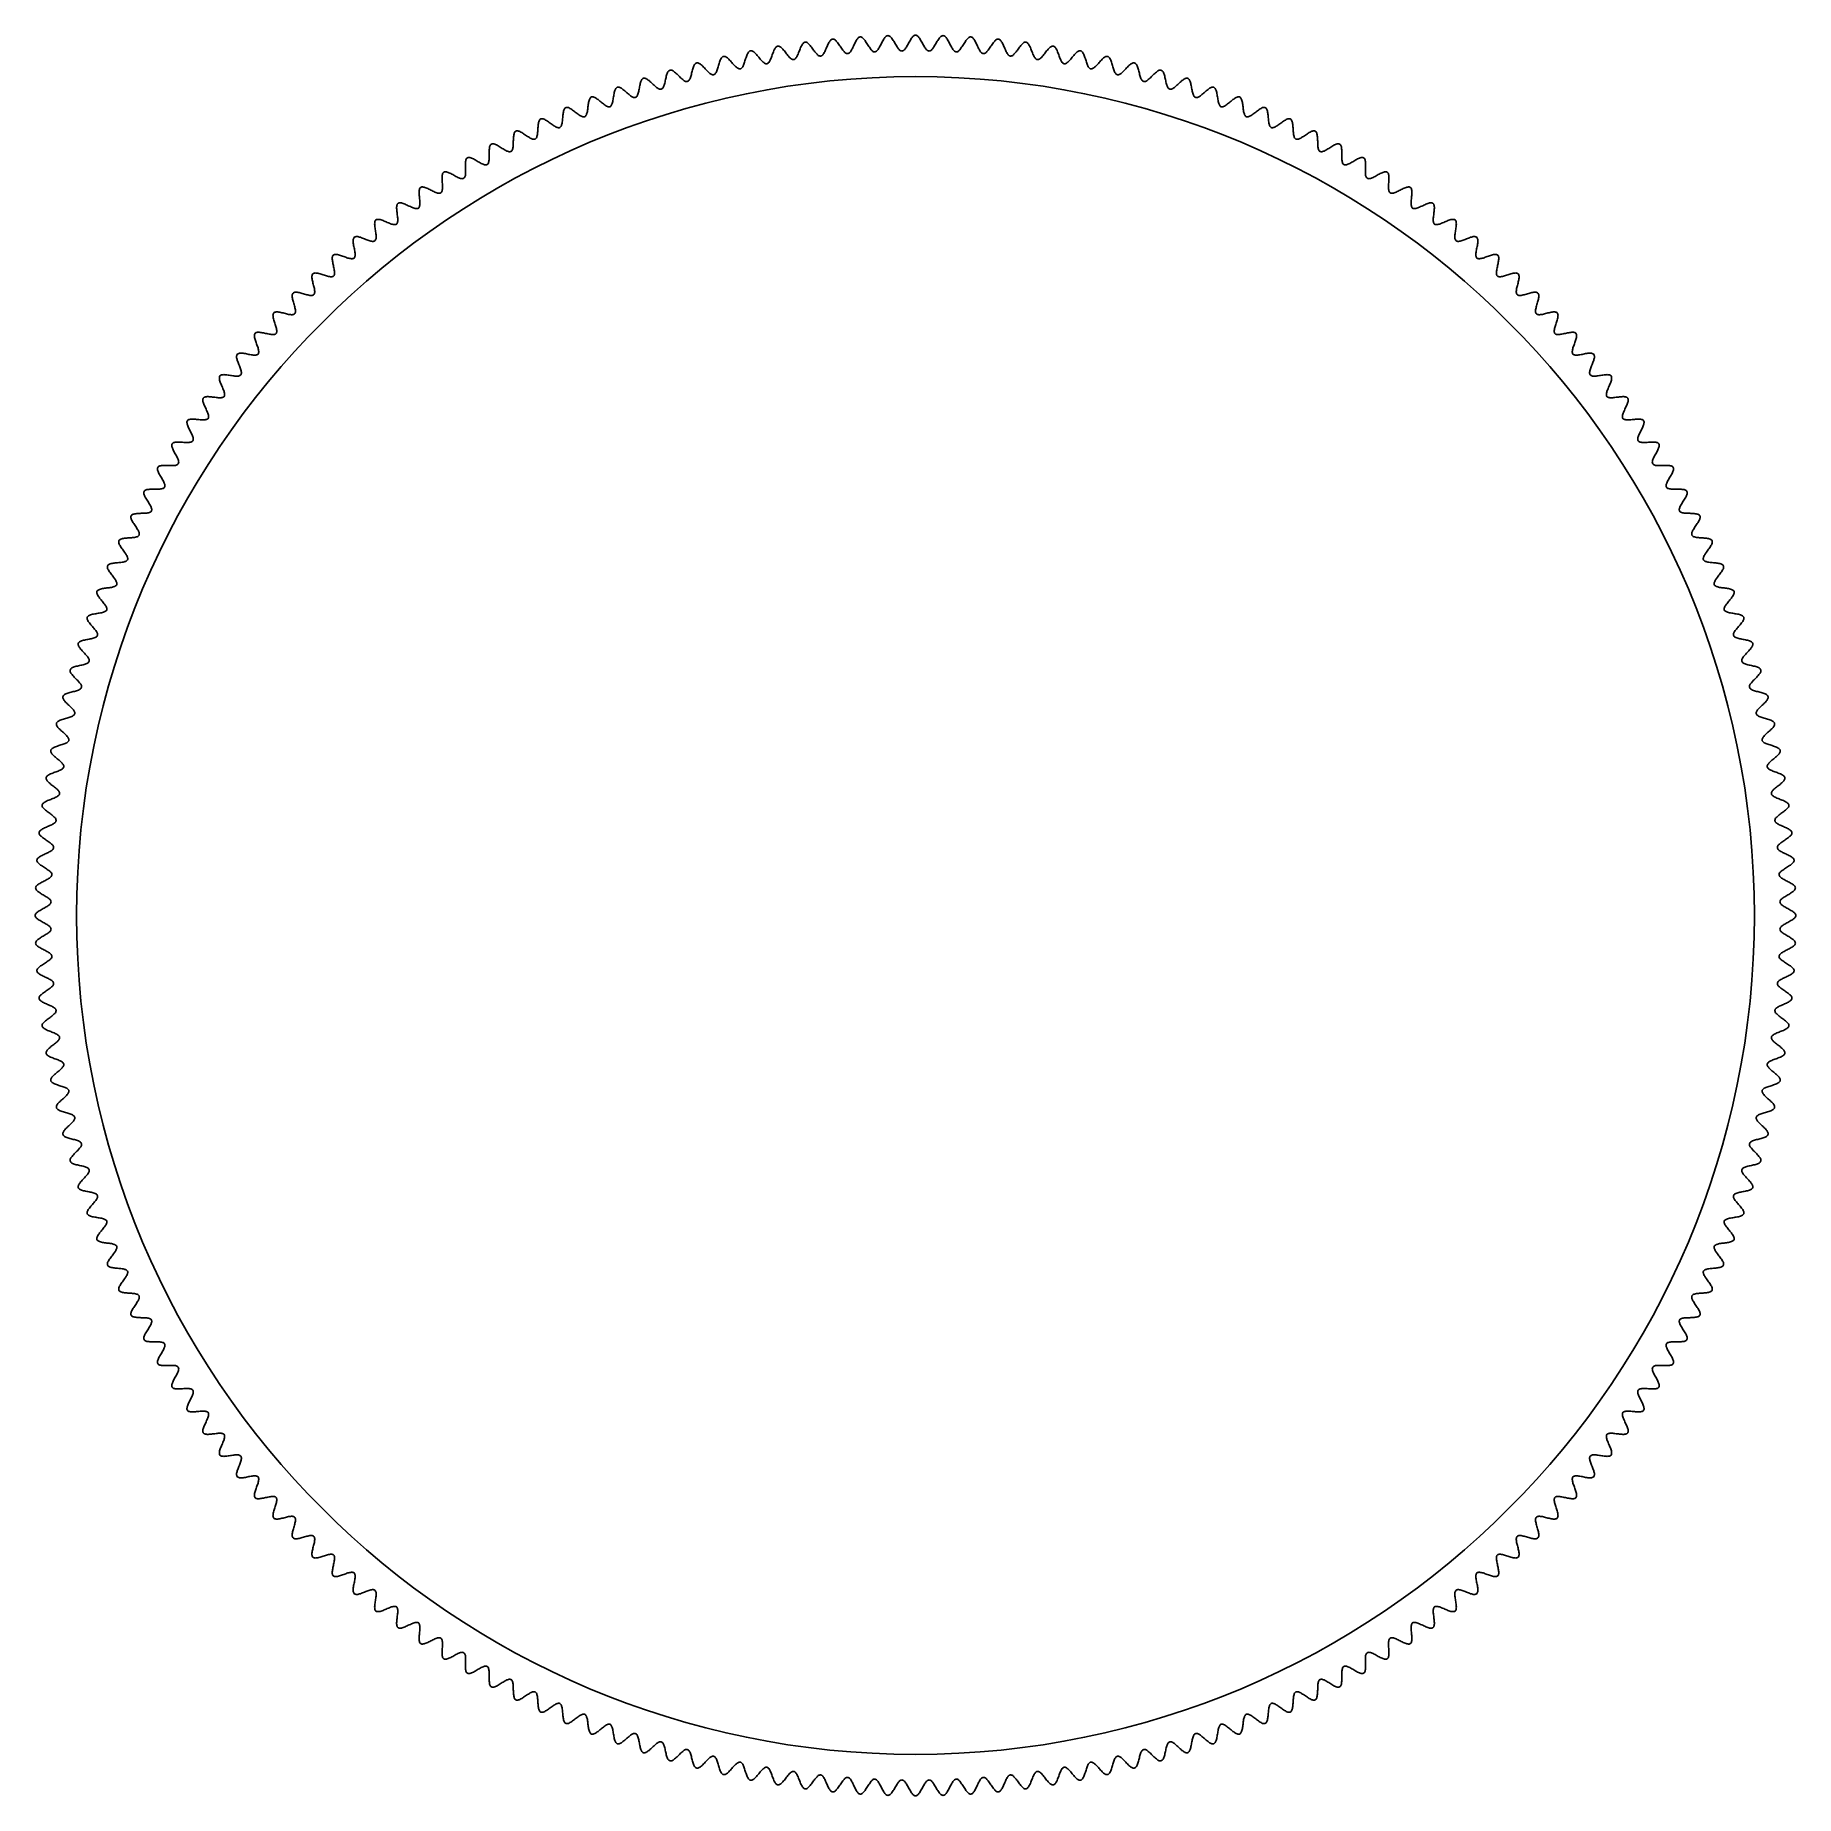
# Model space of a CAD drawing. Header units: millimetres. Extents: x -10.3 to 10.3, y -10.3 to 10.3.
import ezdxf

# ---------------------------------------------------------------- set-up
doc = ezdxf.new("R2010")
doc.units = ezdxf.units.MM

msp = doc.modelspace()

# ---------------------------------------------------------------- linework, layer by layer
at = {"color": 7, "linetype": 'Continuous', "lineweight": 25}
msp.add_circle((0, 0), 9.769, dxfattribs=at)
msp.add_open_spline([(10.067, -0.158), (10.067, -0.154), (10.07, -0.144), (10.08, -0.131), (10.095, -0.118), (10.114, -0.105), (10.136, -0.093), (10.16, -0.08), (10.183, -0.067), (10.205, -0.054), (10.224, -0.041), (10.239, -0.028), (10.249, -0.015), (10.253, 0), (10.249, 0.015), (10.239, 0.028), (10.224, 0.041), (10.205, 0.054), (10.183, 0.067), (10.16, 0.08), (10.136, 0.093), (10.114, 0.105), (10.095, 0.118), (10.08, 0.131), (10.07, 0.144), (10.066, 0.158), (10.07, 0.173), (10.079, 0.186), (10.094, 0.199), (10.113, 0.213), (10.134, 0.226), (10.157, 0.239), (10.18, 0.253), (10.202, 0.266), (10.22, 0.28), (10.235, 0.293), (10.244, 0.307), (10.248, 0.322), (10.243, 0.337), (10.233, 0.35), (10.218, 0.362), (10.198, 0.375), (10.176, 0.387), (10.152, 0.399), (10.128, 0.411), (10.106, 0.423), (10.087, 0.435), (10.071, 0.447), (10.061, 0.46), (10.056, 0.474), (10.059, 0.489), (10.069, 0.503), (10.083, 0.516), (10.101, 0.53), (10.122, 0.544), (10.145, 0.558), (10.167, 0.573), (10.188, 0.587), (10.206, 0.601), (10.22, 0.615), (10.23, 0.629), (10.232, 0.644), (10.228, 0.658), (10.217, 0.671), (10.201, 0.683), (10.181, 0.695), (10.159, 0.706), (10.135, 0.718), (10.11, 0.729), (10.088, 0.74), (10.068, 0.752), (10.052, 0.763), (10.041, 0.776), (10.036, 0.79), (10.039, 0.805), (10.048, 0.819), (10.062, 0.833), (10.079, 0.847), (10.1, 0.862), (10.122, 0.877), (10.144, 0.892), (10.165, 0.906), (10.182, 0.921), (10.196, 0.936), (10.205, 0.95), (10.207, 0.965), (10.202, 0.979), (10.191, 0.992), (10.175, 1.003), (10.155, 1.014), (10.132, 1.025), (10.107, 1.036), (10.083, 1.046), (10.06, 1.057), (10.039, 1.067), (10.023, 1.079), (10.012, 1.091), (10.007, 1.105), (10.009, 1.119), (10.017, 1.134), (10.03, 1.148), (10.048, 1.163), (10.068, 1.179), (10.09, 1.194), (10.111, 1.21), (10.131, 1.225), (10.148, 1.241), (10.162, 1.255), (10.17, 1.27), (10.172, 1.285), (10.166, 1.299), (10.155, 1.311), (10.138, 1.322), (10.118, 1.333), (10.094, 1.343), (10.07, 1.353), (10.045, 1.362), (10.021, 1.372), (10.001, 1.382), (9.984, 1.393), (9.973, 1.405), (9.967, 1.419), (9.969, 1.433), (9.977, 1.448), (9.989, 1.463), (10.006, 1.478), (10.026, 1.494), (10.047, 1.511), (10.068, 1.527), (10.088, 1.543), (10.105, 1.559), (10.117, 1.574), (10.125, 1.589), (10.126, 1.604), (10.12, 1.618), (10.108, 1.629), (10.092, 1.64), (10.071, 1.65), (10.047, 1.659), (10.022, 1.668), (9.997, 1.677), (9.973, 1.686), (9.953, 1.696), (9.936, 1.706), (9.924, 1.717), (9.917, 1.731), (9.919, 1.746), (9.926, 1.761), (9.939, 1.776), (9.955, 1.792), (9.974, 1.808), (9.995, 1.825), (10.015, 1.842), (10.034, 1.859), (10.051, 1.875), (10.063, 1.891), (10.07, 1.906), (10.071, 1.921), (10.065, 1.935), (10.052, 1.946), (10.035, 1.956), (10.014, 1.965), (9.99, 1.974), (9.965, 1.982), (9.939, 1.99), (9.915, 1.999), (9.894, 2.007), (9.877, 2.017), (9.865, 2.028), (9.858, 2.042), (9.859, 2.056), (9.866, 2.071), (9.878, 2.087), (9.894, 2.104), (9.912, 2.121), (9.932, 2.138), (9.952, 2.156), (9.971, 2.173), (9.987, 2.19), (9.998, 2.206), (10.005, 2.221), (10.006, 2.237), (9.999, 2.25), (9.986, 2.261), (9.969, 2.27), (9.947, 2.279), (9.923, 2.287), (9.898, 2.294), (9.872, 2.301), (9.848, 2.309), (9.826, 2.317), (9.809, 2.326), (9.796, 2.337), (9.789, 2.35), (9.79, 2.365), (9.796, 2.38), (9.807, 2.396), (9.823, 2.413), (9.841, 2.431), (9.86, 2.449), (9.88, 2.468), (9.898, 2.485), (9.913, 2.503), (9.924, 2.519), (9.93, 2.535), (9.931, 2.55), (9.923, 2.563), (9.91, 2.574), (9.892, 2.583), (9.871, 2.59), (9.847, 2.597), (9.821, 2.604), (9.795, 2.61), (9.77, 2.617), (9.749, 2.625), (9.731, 2.633), (9.718, 2.644), (9.711, 2.657), (9.71, 2.671), (9.717, 2.687), (9.727, 2.703), (9.742, 2.721), (9.76, 2.739), (9.779, 2.758), (9.797, 2.777), (9.815, 2.795), (9.829, 2.813), (9.84, 2.83), (9.846, 2.845), (9.846, 2.86), (9.838, 2.873), (9.824, 2.884), (9.806, 2.892), (9.785, 2.899), (9.76, 2.905), (9.734, 2.911), (9.708, 2.917), (9.683, 2.923), (9.662, 2.93), (9.644, 2.938), (9.63, 2.948), (9.622, 2.96), (9.622, 2.975), (9.627, 2.991), (9.638, 3.008), (9.652, 3.025), (9.669, 3.044), (9.687, 3.064), (9.705, 3.083), (9.722, 3.102), (9.736, 3.12), (9.746, 3.137), (9.752, 3.153), (9.751, 3.168), (9.743, 3.181), (9.729, 3.191), (9.711, 3.199), (9.689, 3.205), (9.664, 3.21), (9.638, 3.215), (9.612, 3.22), (9.587, 3.226), (9.565, 3.232), (9.547, 3.239), (9.533, 3.249), (9.525, 3.261), (9.524, 3.276), (9.529, 3.292), (9.538, 3.309), (9.552, 3.327), (9.568, 3.346), (9.586, 3.366), (9.604, 3.386), (9.62, 3.406), (9.633, 3.424), (9.643, 3.442), (9.648, 3.458), (9.647, 3.473), (9.638, 3.485), (9.624, 3.495), (9.606, 3.502), (9.583, 3.508), (9.558, 3.512), (9.532, 3.517), (9.506, 3.521), (9.481, 3.525), (9.459, 3.531), (9.44, 3.538), (9.426, 3.546), (9.417, 3.559), (9.416, 3.573), (9.421, 3.589), (9.43, 3.607), (9.443, 3.625), (9.459, 3.645), (9.476, 3.666), (9.493, 3.686), (9.508, 3.706), (9.521, 3.725), (9.53, 3.743), (9.535, 3.759), (9.533, 3.774), (9.524, 3.786), (9.509, 3.795), (9.491, 3.802), (9.468, 3.807), (9.443, 3.811), (9.417, 3.814), (9.39, 3.817), (9.365, 3.821), (9.343, 3.826), (9.324, 3.832), (9.31, 3.841), (9.301, 3.853), (9.299, 3.867), (9.303, 3.883), (9.312, 3.901), (9.324, 3.92), (9.339, 3.941), (9.356, 3.962), (9.372, 3.983), (9.387, 4.003), (9.399, 4.023), (9.408, 4.04), (9.412, 4.057), (9.409, 4.072), (9.4, 4.084), (9.386, 4.092), (9.367, 4.098), (9.344, 4.103), (9.319, 4.106), (9.292, 4.108), (9.266, 4.111), (9.241, 4.113), (9.218, 4.118), (9.199, 4.123), (9.185, 4.131), (9.175, 4.143), (9.173, 4.158), (9.177, 4.174), (9.185, 4.192), (9.197, 4.211), (9.211, 4.232), (9.227, 4.254), (9.242, 4.275), (9.257, 4.296), (9.268, 4.316), (9.276, 4.334), (9.28, 4.35), (9.277, 4.365), (9.267, 4.377), (9.252, 4.385), (9.233, 4.39), (9.211, 4.394), (9.185, 4.396), (9.159, 4.398), (9.132, 4.4), (9.107, 4.402), (9.084, 4.405), (9.065, 4.41), (9.051, 4.418), (9.041, 4.429), (9.038, 4.444), (9.041, 4.46), (9.049, 4.478), (9.06, 4.498), (9.073, 4.519), (9.089, 4.541), (9.104, 4.563), (9.117, 4.585), (9.128, 4.605), (9.136, 4.623), (9.138, 4.64), (9.135, 4.655), (9.125, 4.666), (9.11, 4.673), (9.091, 4.678), (9.068, 4.681), (9.043, 4.683), (9.016, 4.684), (8.989, 4.684), (8.964, 4.686), (8.941, 4.688), (8.922, 4.693), (8.907, 4.7), (8.897, 4.711), (8.894, 4.725), (8.896, 4.742), (8.903, 4.76), (8.914, 4.78), (8.927, 4.802), (8.941, 4.825), (8.956, 4.847), (8.969, 4.869), (8.979, 4.889), (8.986, 4.908), (8.988, 4.925), (8.984, 4.939), (8.974, 4.95), (8.959, 4.957), (8.939, 4.962), (8.917, 4.964), (8.891, 4.964), (8.865, 4.964), (8.838, 4.964), (8.813, 4.965), (8.79, 4.967), (8.771, 4.971), (8.755, 4.977), (8.745, 4.988), (8.741, 5.002), (8.743, 5.019), (8.749, 5.037), (8.759, 5.058), (8.772, 5.08), (8.785, 5.103), (8.799, 5.126), (8.811, 5.148), (8.821, 5.169), (8.827, 5.188), (8.829, 5.204), (8.825, 5.219), (8.814, 5.23), (8.799, 5.236), (8.779, 5.24), (8.756, 5.241), (8.731, 5.241), (8.704, 5.24), (8.678, 5.239), (8.652, 5.239), (8.629, 5.24), (8.61, 5.244), (8.595, 5.25), (8.584, 5.26), (8.58, 5.274), (8.581, 5.291), (8.587, 5.31), (8.596, 5.331), (8.608, 5.353), (8.621, 5.376), (8.634, 5.4), (8.645, 5.422), (8.654, 5.443), (8.66, 5.462), (8.661, 5.479), (8.657, 5.494), (8.646, 5.504), (8.63, 5.51), (8.61, 5.513), (8.587, 5.514), (8.562, 5.513), (8.535, 5.511), (8.509, 5.509), (8.483, 5.508), (8.461, 5.509), (8.441, 5.512), (8.425, 5.517), (8.414, 5.527), (8.41, 5.541), (8.411, 5.558), (8.416, 5.577), (8.425, 5.598), (8.436, 5.621), (8.448, 5.645), (8.46, 5.668), (8.471, 5.691), (8.479, 5.713), (8.484, 5.732), (8.485, 5.749), (8.48, 5.763), (8.468, 5.773), (8.453, 5.778), (8.433, 5.781), (8.41, 5.781), (8.385, 5.779), (8.358, 5.777), (8.331, 5.774), (8.306, 5.772), (8.283, 5.772), (8.264, 5.774), (8.248, 5.779), (8.237, 5.789), (8.231, 5.803), (8.232, 5.819), (8.237, 5.839), (8.245, 5.86), (8.255, 5.883), (8.266, 5.907), (8.278, 5.931), (8.288, 5.955), (8.296, 5.976), (8.3, 5.995), (8.3, 6.012), (8.295, 6.026), (8.283, 6.036), (8.267, 6.041), (8.247, 6.043), (8.224, 6.042), (8.199, 6.04), (8.172, 6.036), (8.146, 6.033), (8.121, 6.03), (8.098, 6.029), (8.078, 6.031), (8.062, 6.035), (8.051, 6.045), (8.045, 6.058), (8.045, 6.075), (8.049, 6.094), (8.056, 6.116), (8.066, 6.139), (8.077, 6.164), (8.087, 6.188), (8.097, 6.212), (8.104, 6.234), (8.107, 6.253), (8.107, 6.27), (8.101, 6.284), (8.089, 6.293), (8.073, 6.298), (8.053, 6.299), (8.03, 6.297), (8.005, 6.294), (7.979, 6.29), (7.952, 6.286), (7.927, 6.282), (7.905, 6.281), (7.885, 6.282), (7.869, 6.286), (7.857, 6.295), (7.851, 6.308), (7.85, 6.325), (7.854, 6.344), (7.86, 6.366), (7.869, 6.39), (7.879, 6.415), (7.889, 6.439), (7.898, 6.463), (7.904, 6.485), (7.907, 6.505), (7.906, 6.522), (7.9, 6.535), (7.888, 6.544), (7.871, 6.548), (7.851, 6.549), (7.829, 6.547), (7.804, 6.543), (7.777, 6.538), (7.751, 6.532), (7.726, 6.528), (7.703, 6.526), (7.684, 6.526), (7.668, 6.53), (7.655, 6.538), (7.649, 6.552), (7.648, 6.568), (7.651, 6.588), (7.656, 6.61), (7.665, 6.634), (7.674, 6.659), (7.683, 6.684), (7.691, 6.708), (7.696, 6.73), (7.699, 6.75), (7.697, 6.767), (7.691, 6.78), (7.678, 6.789), (7.662, 6.792), (7.642, 6.792), (7.619, 6.789), (7.594, 6.784), (7.568, 6.779), (7.542, 6.773), (7.517, 6.768), (7.495, 6.765), (7.475, 6.764), (7.459, 6.767), (7.446, 6.775), (7.439, 6.789), (7.438, 6.805), (7.44, 6.825), (7.445, 6.847), (7.452, 6.871), (7.461, 6.897), (7.469, 6.922), (7.476, 6.946), (7.481, 6.969), (7.483, 6.988), (7.481, 7.005), (7.474, 7.018), (7.461, 7.026), (7.445, 7.029), (7.425, 7.029), (7.402, 7.025), (7.377, 7.02), (7.351, 7.013), (7.326, 7.006), (7.301, 7), (7.278, 6.997), (7.259, 6.996), (7.242, 6.998), (7.23, 7.006), (7.222, 7.019), (7.22, 7.036), (7.222, 7.055), (7.226, 7.078), (7.233, 7.102), (7.24, 7.128), (7.248, 7.153), (7.254, 7.178), (7.259, 7.2), (7.26, 7.22), (7.257, 7.237), (7.25, 7.25), (7.237, 7.257), (7.22, 7.26), (7.2, 7.259), (7.178, 7.254), (7.153, 7.248), (7.128, 7.24), (7.102, 7.233), (7.078, 7.226), (7.055, 7.222), (7.036, 7.22), (7.019, 7.222), (7.006, 7.23), (6.998, 7.242), (6.996, 7.259), (6.997, 7.278), (7, 7.301), (7.006, 7.326), (7.013, 7.351), (7.02, 7.377), (7.025, 7.402), (7.029, 7.425), (7.029, 7.445), (7.026, 7.461), (7.018, 7.474), (7.005, 7.481), (6.988, 7.483), (6.969, 7.481), (6.946, 7.476), (6.922, 7.469), (6.897, 7.461), (6.871, 7.452), (6.847, 7.445), (6.825, 7.44), (6.805, 7.438), (6.789, 7.439), (6.775, 7.446), (6.767, 7.459), (6.764, 7.475), (6.765, 7.495), (6.768, 7.517), (6.773, 7.542), (6.779, 7.568), (6.784, 7.594), (6.789, 7.619), (6.792, 7.642), (6.792, 7.662), (6.789, 7.678), (6.78, 7.691), (6.767, 7.697), (6.75, 7.699), (6.73, 7.696), (6.708, 7.691), (6.684, 7.683), (6.659, 7.674), (6.634, 7.665), (6.61, 7.656), (6.588, 7.651), (6.568, 7.648), (6.552, 7.649), (6.538, 7.655), (6.53, 7.668), (6.526, 7.684), (6.526, 7.703), (6.528, 7.726), (6.532, 7.751), (6.538, 7.777), (6.543, 7.804), (6.547, 7.829), (6.549, 7.851), (6.548, 7.871), (6.544, 7.888), (6.535, 7.9), (6.522, 7.906), (6.505, 7.907), (6.485, 7.904), (6.463, 7.898), (6.439, 7.889), (6.415, 7.879), (6.39, 7.869), (6.366, 7.86), (6.344, 7.854), (6.325, 7.85), (6.308, 7.851), (6.295, 7.857), (6.286, 7.869), (6.282, 7.885), (6.281, 7.905), (6.282, 7.927), (6.286, 7.952), (6.29, 7.979), (6.294, 8.005), (6.297, 8.03), (6.299, 8.053), (6.298, 8.073), (6.293, 8.089), (6.284, 8.101), (6.27, 8.107), (6.253, 8.107), (6.234, 8.104), (6.212, 8.097), (6.188, 8.087), (6.164, 8.077), (6.139, 8.066), (6.116, 8.056), (6.094, 8.049), (6.075, 8.045), (6.058, 8.045), (6.045, 8.051), (6.035, 8.062), (6.031, 8.078), (6.029, 8.098), (6.03, 8.121), (6.033, 8.146), (6.036, 8.172), (6.04, 8.199), (6.042, 8.224), (6.043, 8.247), (6.041, 8.267), (6.036, 8.283), (6.026, 8.295), (6.012, 8.3), (5.995, 8.3), (5.976, 8.296), (5.955, 8.288), (5.931, 8.278), (5.907, 8.266), (5.883, 8.255), (5.86, 8.245), (5.839, 8.237), (5.819, 8.232), (5.803, 8.231), (5.789, 8.237), (5.779, 8.248), (5.774, 8.264), (5.772, 8.283), (5.772, 8.306), (5.774, 8.331), (5.777, 8.358), (5.779, 8.385), (5.781, 8.41), (5.781, 8.433), (5.778, 8.453), (5.773, 8.468), (5.763, 8.48), (5.749, 8.485), (5.732, 8.484), (5.713, 8.479), (5.691, 8.471), (5.668, 8.46), (5.645, 8.448), (5.621, 8.436), (5.598, 8.425), (5.577, 8.416), (5.558, 8.411), (5.541, 8.41), (5.527, 8.414), (5.517, 8.425), (5.512, 8.441), (5.509, 8.461), (5.508, 8.483), (5.509, 8.509), (5.511, 8.535), (5.513, 8.562), (5.514, 8.587), (5.513, 8.61), (5.51, 8.63), (5.504, 8.646), (5.494, 8.657), (5.479, 8.661), (5.462, 8.66), (5.443, 8.654), (5.422, 8.645), (5.4, 8.634), (5.376, 8.621), (5.353, 8.608), (5.331, 8.596), (5.31, 8.587), (5.291, 8.581), (5.274, 8.58), (5.26, 8.584), (5.25, 8.595), (5.244, 8.61), (5.24, 8.629), (5.239, 8.652), (5.239, 8.678), (5.24, 8.704), (5.241, 8.731), (5.241, 8.756), (5.24, 8.779), (5.236, 8.799), (5.23, 8.814), (5.219, 8.825), (5.204, 8.829), (5.188, 8.827), (5.169, 8.821), (5.148, 8.811), (5.126, 8.799), (5.103, 8.785), (5.08, 8.772), (5.058, 8.759), (5.037, 8.749), (5.019, 8.743), (5.002, 8.741), (4.988, 8.745), (4.977, 8.755), (4.971, 8.771), (4.967, 8.79), (4.965, 8.813), (4.964, 8.838), (4.964, 8.865), (4.964, 8.891), (4.964, 8.917), (4.962, 8.939), (4.957, 8.959), (4.95, 8.974), (4.939, 8.984), (4.925, 8.988), (4.908, 8.986), (4.889, 8.979), (4.869, 8.969), (4.847, 8.956), (4.825, 8.941), (4.802, 8.927), (4.78, 8.914), (4.76, 8.903), (4.742, 8.896), (4.725, 8.894), (4.711, 8.897), (4.7, 8.907), (4.693, 8.922), (4.688, 8.941), (4.686, 8.964), (4.684, 8.989), (4.684, 9.016), (4.683, 9.043), (4.681, 9.068), (4.678, 9.091), (4.673, 9.11), (4.666, 9.125), (4.655, 9.135), (4.64, 9.138), (4.623, 9.136), (4.605, 9.128), (4.585, 9.117), (4.563, 9.104), (4.541, 9.089), (4.519, 9.073), (4.498, 9.06), (4.478, 9.049), (4.46, 9.041), (4.444, 9.038), (4.429, 9.041), (4.418, 9.051), (4.41, 9.065), (4.405, 9.084), (4.402, 9.107), (4.4, 9.132), (4.398, 9.159), (4.396, 9.185), (4.394, 9.211), (4.39, 9.233), (4.385, 9.252), (4.377, 9.267), (4.365, 9.277), (4.35, 9.28), (4.334, 9.276), (4.316, 9.268), (4.296, 9.257), (4.275, 9.242), (4.254, 9.227), (4.232, 9.211), (4.211, 9.197), (4.192, 9.185), (4.174, 9.177), (4.158, 9.173), (4.143, 9.175), (4.131, 9.185), (4.123, 9.199), (4.118, 9.218), (4.113, 9.241), (4.111, 9.266), (4.108, 9.292), (4.106, 9.319), (4.103, 9.344), (4.098, 9.367), (4.092, 9.386), (4.084, 9.4), (4.072, 9.409), (4.057, 9.412), (4.04, 9.408), (4.023, 9.399), (4.003, 9.387), (3.983, 9.372), (3.962, 9.356), (3.941, 9.339), (3.92, 9.324), (3.901, 9.312), (3.883, 9.303), (3.867, 9.299), (3.853, 9.301), (3.841, 9.31), (3.832, 9.324), (3.826, 9.343), (3.821, 9.365), (3.817, 9.39), (3.814, 9.417), (3.811, 9.443), (3.807, 9.468), (3.802, 9.491), (3.795, 9.509), (3.786, 9.524), (3.774, 9.533), (3.759, 9.535), (3.743, 9.53), (3.725, 9.521), (3.706, 9.508), (3.686, 9.493), (3.666, 9.476), (3.645, 9.459), (3.625, 9.443), (3.607, 9.43), (3.589, 9.421), (3.573, 9.416), (3.559, 9.417), (3.546, 9.426), (3.538, 9.44), (3.531, 9.459), (3.525, 9.481), (3.521, 9.506), (3.517, 9.532), (3.512, 9.558), (3.508, 9.583), (3.502, 9.606), (3.495, 9.624), (3.485, 9.638), (3.473, 9.647), (3.458, 9.648), (3.442, 9.643), (3.424, 9.633), (3.406, 9.62), (3.386, 9.604), (3.366, 9.586), (3.346, 9.568), (3.327, 9.552), (3.309, 9.538), (3.292, 9.529), (3.276, 9.524), (3.261, 9.525), (3.249, 9.533), (3.239, 9.547), (3.232, 9.565), (3.226, 9.587), (3.22, 9.612), (3.215, 9.638), (3.21, 9.664), (3.205, 9.689), (3.199, 9.711), (3.191, 9.729), (3.181, 9.743), (3.168, 9.751), (3.153, 9.752), (3.137, 9.746), (3.12, 9.736), (3.102, 9.722), (3.083, 9.705), (3.064, 9.687), (3.044, 9.669), (3.025, 9.652), (3.008, 9.638), (2.991, 9.627), (2.975, 9.622), (2.96, 9.622), (2.948, 9.63), (2.938, 9.644), (2.93, 9.662), (2.923, 9.683), (2.917, 9.708), (2.911, 9.734), (2.905, 9.76), (2.899, 9.785), (2.892, 9.806), (2.884, 9.824), (2.873, 9.838), (2.86, 9.846), (2.845, 9.846), (2.83, 9.84), (2.813, 9.829), (2.795, 9.815), (2.777, 9.797), (2.758, 9.779), (2.739, 9.76), (2.721, 9.742), (2.703, 9.727), (2.687, 9.717), (2.671, 9.71), (2.657, 9.711), (2.644, 9.718), (2.633, 9.731), (2.625, 9.749), (2.617, 9.77), (2.61, 9.795), (2.604, 9.821), (2.597, 9.847), (2.59, 9.871), (2.583, 9.892), (2.574, 9.91), (2.563, 9.923), (2.55, 9.931), (2.535, 9.93), (2.519, 9.924), (2.503, 9.913), (2.485, 9.898), (2.468, 9.88), (2.449, 9.86), (2.431, 9.841), (2.413, 9.823), (2.396, 9.807), (2.38, 9.796), (2.365, 9.79), (2.35, 9.789), (2.337, 9.796), (2.326, 9.809), (2.317, 9.826), (2.309, 9.848), (2.301, 9.872), (2.294, 9.898), (2.287, 9.923), (2.279, 9.947), (2.27, 9.969), (2.261, 9.986), (2.25, 9.999), (2.237, 10.006), (2.221, 10.005), (2.206, 9.998), (2.19, 9.987), (2.173, 9.971), (2.156, 9.952), (2.138, 9.932), (2.121, 9.912), (2.104, 9.894), (2.087, 9.878), (2.071, 9.866), (2.056, 9.859), (2.042, 9.858), (2.028, 9.865), (2.017, 9.877), (2.007, 9.894), (1.999, 9.915), (1.99, 9.939), (1.982, 9.965), (1.974, 9.99), (1.965, 10.014), (1.956, 10.035), (1.946, 10.052), (1.935, 10.065), (1.921, 10.071), (1.906, 10.07), (1.891, 10.063), (1.875, 10.051), (1.859, 10.034), (1.842, 10.015), (1.825, 9.995), (1.808, 9.974), (1.792, 9.955), (1.776, 9.939), (1.761, 9.926), (1.746, 9.919), (1.731, 9.917), (1.717, 9.924), (1.706, 9.936), (1.696, 9.953), (1.686, 9.973), (1.677, 9.997), (1.668, 10.022), (1.659, 10.047), (1.65, 10.071), (1.64, 10.092), (1.629, 10.108), (1.618, 10.12), (1.604, 10.126), (1.589, 10.125), (1.574, 10.117), (1.559, 10.105), (1.543, 10.088), (1.527, 10.068), (1.511, 10.047), (1.494, 10.026), (1.478, 10.006), (1.463, 9.989), (1.448, 9.977), (1.433, 9.969), (1.419, 9.967), (1.405, 9.973), (1.393, 9.984), (1.382, 10.001), (1.372, 10.021), (1.362, 10.045), (1.353, 10.07), (1.343, 10.094), (1.333, 10.118), (1.322, 10.138), (1.311, 10.155), (1.299, 10.166), (1.285, 10.172), (1.27, 10.17), (1.255, 10.162), (1.241, 10.148), (1.225, 10.131), (1.21, 10.111), (1.194, 10.09), (1.179, 10.068), (1.163, 10.048), (1.148, 10.03), (1.134, 10.017), (1.119, 10.009), (1.105, 10.007), (1.091, 10.012), (1.079, 10.023), (1.067, 10.039), (1.057, 10.06), (1.046, 10.083), (1.036, 10.107), (1.025, 10.132), (1.014, 10.155), (1.003, 10.175), (0.992, 10.191), (0.979, 10.202), (0.965, 10.207), (0.95, 10.205), (0.936, 10.196), (0.921, 10.182), (0.906, 10.165), (0.892, 10.144), (0.877, 10.122), (0.862, 10.1), (0.847, 10.079), (0.833, 10.062), (0.819, 10.048), (0.805, 10.039), (0.79, 10.036), (0.776, 10.041), (0.763, 10.052), (0.752, 10.068), (0.74, 10.088), (0.729, 10.11), (0.718, 10.135), (0.706, 10.159), (0.695, 10.181), (0.683, 10.201), (0.671, 10.217), (0.658, 10.228), (0.644, 10.232), (0.629, 10.23), (0.615, 10.22), (0.601, 10.206), (0.587, 10.188), (0.573, 10.167), (0.558, 10.145), (0.544, 10.122), (0.53, 10.101), (0.516, 10.083), (0.503, 10.069), (0.489, 10.059), (0.474, 10.056), (0.46, 10.061), (0.447, 10.071), (0.435, 10.087), (0.423, 10.106), (0.411, 10.128), (0.399, 10.152), (0.387, 10.176), (0.375, 10.198), (0.362, 10.218), (0.35, 10.233), (0.337, 10.243), (0.322, 10.248), (0.307, 10.244), (0.293, 10.235), (0.28, 10.22), (0.266, 10.202), (0.253, 10.18), (0.239, 10.157), (0.226, 10.134), (0.213, 10.113), (0.199, 10.094), (0.186, 10.079), (0.173, 10.07), (0.158, 10.066), (0.144, 10.07), (0.131, 10.08), (0.118, 10.095), (0.105, 10.114), (0.093, 10.136), (0.08, 10.16), (0.067, 10.183), (0.054, 10.205), (0.041, 10.224), (0.028, 10.239), (0.015, 10.249), (0, 10.253), (-0.015, 10.249), (-0.028, 10.239), (-0.041, 10.224), (-0.054, 10.205), (-0.067, 10.183), (-0.08, 10.16), (-0.093, 10.136), (-0.105, 10.114), (-0.118, 10.095), (-0.131, 10.08), (-0.144, 10.07), (-0.158, 10.066), (-0.173, 10.07), (-0.186, 10.079), (-0.199, 10.094), (-0.213, 10.113), (-0.226, 10.134), (-0.239, 10.157), (-0.253, 10.18), (-0.266, 10.202), (-0.28, 10.22), (-0.293, 10.235), (-0.307, 10.244), (-0.322, 10.248), (-0.337, 10.243), (-0.35, 10.233), (-0.362, 10.218), (-0.375, 10.198), (-0.387, 10.176), (-0.399, 10.152), (-0.411, 10.128), (-0.423, 10.106), (-0.435, 10.087), (-0.447, 10.071), (-0.46, 10.061), (-0.474, 10.056), (-0.489, 10.059), (-0.503, 10.069), (-0.516, 10.083), (-0.53, 10.101), (-0.544, 10.122), (-0.558, 10.145), (-0.573, 10.167), (-0.587, 10.188), (-0.601, 10.206), (-0.615, 10.22), (-0.629, 10.23), (-0.644, 10.232), (-0.658, 10.228), (-0.671, 10.217), (-0.683, 10.201), (-0.695, 10.181), (-0.706, 10.159), (-0.718, 10.135), (-0.729, 10.11), (-0.74, 10.088), (-0.752, 10.068), (-0.763, 10.052), (-0.776, 10.041), (-0.79, 10.036), (-0.805, 10.039), (-0.819, 10.048), (-0.833, 10.062), (-0.847, 10.079), (-0.862, 10.1), (-0.877, 10.122), (-0.892, 10.144), (-0.906, 10.165), (-0.921, 10.182), (-0.936, 10.196), (-0.95, 10.205), (-0.965, 10.207), (-0.979, 10.202), (-0.992, 10.191), (-1.003, 10.175), (-1.014, 10.155), (-1.025, 10.132), (-1.036, 10.107), (-1.046, 10.083), (-1.057, 10.06), (-1.067, 10.039), (-1.079, 10.023), (-1.091, 10.012), (-1.105, 10.007), (-1.119, 10.009), (-1.134, 10.017), (-1.148, 10.03), (-1.163, 10.048), (-1.179, 10.068), (-1.194, 10.09), (-1.21, 10.111), (-1.225, 10.131), (-1.241, 10.148), (-1.255, 10.162), (-1.27, 10.17), (-1.285, 10.172), (-1.299, 10.166), (-1.311, 10.155), (-1.322, 10.138), (-1.333, 10.118), (-1.343, 10.094), (-1.353, 10.07), (-1.362, 10.045), (-1.372, 10.021), (-1.382, 10.001), (-1.393, 9.984), (-1.405, 9.973), (-1.419, 9.967), (-1.433, 9.969), (-1.448, 9.977), (-1.463, 9.989), (-1.478, 10.006), (-1.494, 10.026), (-1.511, 10.047), (-1.527, 10.068), (-1.543, 10.088), (-1.559, 10.105), (-1.574, 10.117), (-1.589, 10.125), (-1.604, 10.126), (-1.618, 10.12), (-1.629, 10.108), (-1.64, 10.092), (-1.65, 10.071), (-1.659, 10.047), (-1.668, 10.022), (-1.677, 9.997), (-1.686, 9.973), (-1.696, 9.953), (-1.706, 9.936), (-1.717, 9.924), (-1.731, 9.917), (-1.746, 9.919), (-1.761, 9.926), (-1.776, 9.939), (-1.792, 9.955), (-1.808, 9.974), (-1.825, 9.995), (-1.842, 10.015), (-1.859, 10.034), (-1.875, 10.051), (-1.891, 10.063), (-1.906, 10.07), (-1.921, 10.071), (-1.935, 10.065), (-1.946, 10.052), (-1.956, 10.035), (-1.965, 10.014), (-1.974, 9.99), (-1.982, 9.965), (-1.99, 9.939), (-1.999, 9.915), (-2.007, 9.894), (-2.017, 9.877), (-2.028, 9.865), (-2.042, 9.858), (-2.056, 9.859), (-2.071, 9.866), (-2.087, 9.878), (-2.104, 9.894), (-2.121, 9.912), (-2.138, 9.932), (-2.156, 9.952), (-2.173, 9.971), (-2.19, 9.987), (-2.206, 9.998), (-2.221, 10.005), (-2.237, 10.006), (-2.25, 9.999), (-2.261, 9.986), (-2.27, 9.969), (-2.279, 9.947), (-2.287, 9.923), (-2.294, 9.898), (-2.301, 9.872), (-2.309, 9.848), (-2.317, 9.826), (-2.326, 9.809), (-2.337, 9.796), (-2.35, 9.789), (-2.365, 9.79), (-2.38, 9.796), (-2.396, 9.807), (-2.413, 9.823), (-2.431, 9.841), (-2.449, 9.86), (-2.468, 9.88), (-2.485, 9.898), (-2.503, 9.913), (-2.519, 9.924), (-2.535, 9.93), (-2.55, 9.931), (-2.563, 9.923), (-2.574, 9.91), (-2.583, 9.892), (-2.59, 9.871), (-2.597, 9.847), (-2.604, 9.821), (-2.61, 9.795), (-2.617, 9.77), (-2.625, 9.749), (-2.633, 9.731), (-2.644, 9.718), (-2.657, 9.711), (-2.671, 9.71), (-2.687, 9.717), (-2.703, 9.727), (-2.721, 9.742), (-2.739, 9.76), (-2.758, 9.779), (-2.777, 9.797), (-2.795, 9.815), (-2.813, 9.829), (-2.83, 9.84), (-2.845, 9.846), (-2.86, 9.846), (-2.873, 9.838), (-2.884, 9.824), (-2.892, 9.806), (-2.899, 9.785), (-2.905, 9.76), (-2.911, 9.734), (-2.917, 9.708), (-2.923, 9.683), (-2.93, 9.662), (-2.938, 9.644), (-2.948, 9.63), (-2.96, 9.622), (-2.975, 9.622), (-2.991, 9.627), (-3.008, 9.638), (-3.025, 9.652), (-3.044, 9.669), (-3.064, 9.687), (-3.083, 9.705), (-3.102, 9.722), (-3.12, 9.736), (-3.137, 9.746), (-3.153, 9.752), (-3.168, 9.751), (-3.181, 9.743), (-3.191, 9.729), (-3.199, 9.711), (-3.205, 9.689), (-3.21, 9.664), (-3.215, 9.638), (-3.22, 9.612), (-3.226, 9.587), (-3.232, 9.565), (-3.239, 9.547), (-3.249, 9.533), (-3.261, 9.525), (-3.276, 9.524), (-3.292, 9.529), (-3.309, 9.538), (-3.327, 9.552), (-3.346, 9.568), (-3.366, 9.586), (-3.386, 9.604), (-3.406, 9.62), (-3.424, 9.633), (-3.442, 9.643), (-3.458, 9.648), (-3.473, 9.647), (-3.485, 9.638), (-3.495, 9.624), (-3.502, 9.606), (-3.508, 9.583), (-3.512, 9.558), (-3.517, 9.532), (-3.521, 9.506), (-3.525, 9.481), (-3.531, 9.459), (-3.538, 9.44), (-3.546, 9.426), (-3.559, 9.417), (-3.573, 9.416), (-3.589, 9.421), (-3.607, 9.43), (-3.625, 9.443), (-3.645, 9.459), (-3.666, 9.476), (-3.686, 9.493), (-3.706, 9.508), (-3.725, 9.521), (-3.743, 9.53), (-3.759, 9.535), (-3.774, 9.533), (-3.786, 9.524), (-3.795, 9.509), (-3.802, 9.491), (-3.807, 9.468), (-3.811, 9.443), (-3.814, 9.417), (-3.817, 9.39), (-3.821, 9.365), (-3.826, 9.343), (-3.832, 9.324), (-3.841, 9.31), (-3.853, 9.301), (-3.867, 9.299), (-3.883, 9.303), (-3.901, 9.312), (-3.92, 9.324), (-3.941, 9.339), (-3.962, 9.356), (-3.983, 9.372), (-4.003, 9.387), (-4.023, 9.399), (-4.04, 9.408), (-4.057, 9.412), (-4.072, 9.409), (-4.084, 9.4), (-4.092, 9.386), (-4.098, 9.367), (-4.103, 9.344), (-4.106, 9.319), (-4.108, 9.292), (-4.111, 9.266), (-4.113, 9.241), (-4.118, 9.218), (-4.123, 9.199), (-4.131, 9.185), (-4.143, 9.175), (-4.158, 9.173), (-4.174, 9.177), (-4.192, 9.185), (-4.211, 9.197), (-4.232, 9.211), (-4.254, 9.227), (-4.275, 9.242), (-4.296, 9.257), (-4.316, 9.268), (-4.334, 9.276), (-4.35, 9.28), (-4.365, 9.277), (-4.377, 9.267), (-4.385, 9.252), (-4.39, 9.233), (-4.394, 9.211), (-4.396, 9.185), (-4.398, 9.159), (-4.4, 9.132), (-4.402, 9.107), (-4.405, 9.084), (-4.41, 9.065), (-4.418, 9.051), (-4.429, 9.041), (-4.444, 9.038), (-4.46, 9.041), (-4.478, 9.049), (-4.498, 9.06), (-4.519, 9.073), (-4.541, 9.089), (-4.563, 9.104), (-4.585, 9.117), (-4.605, 9.128), (-4.623, 9.136), (-4.64, 9.138), (-4.655, 9.135), (-4.666, 9.125), (-4.673, 9.11), (-4.678, 9.091), (-4.681, 9.068), (-4.683, 9.043), (-4.684, 9.016), (-4.684, 8.989), (-4.686, 8.964), (-4.688, 8.941), (-4.693, 8.922), (-4.7, 8.907), (-4.711, 8.897), (-4.725, 8.894), (-4.742, 8.896), (-4.76, 8.903), (-4.78, 8.914), (-4.802, 8.927), (-4.825, 8.941), (-4.847, 8.956), (-4.869, 8.969), (-4.889, 8.979), (-4.908, 8.986), (-4.925, 8.988), (-4.939, 8.984), (-4.95, 8.974), (-4.957, 8.959), (-4.962, 8.939), (-4.964, 8.917), (-4.964, 8.891), (-4.964, 8.865), (-4.964, 8.838), (-4.965, 8.813), (-4.967, 8.79), (-4.971, 8.771), (-4.977, 8.755), (-4.988, 8.745), (-5.002, 8.741), (-5.019, 8.743), (-5.037, 8.749), (-5.058, 8.759), (-5.08, 8.772), (-5.103, 8.785), (-5.126, 8.799), (-5.148, 8.811), (-5.169, 8.821), (-5.188, 8.827), (-5.204, 8.829), (-5.219, 8.825), (-5.23, 8.814), (-5.236, 8.799), (-5.24, 8.779), (-5.241, 8.756), (-5.241, 8.731), (-5.24, 8.704), (-5.239, 8.678), (-5.239, 8.652), (-5.24, 8.629), (-5.244, 8.61), (-5.25, 8.595), (-5.26, 8.584), (-5.274, 8.58), (-5.291, 8.581), (-5.31, 8.587), (-5.331, 8.596), (-5.353, 8.608), (-5.376, 8.621), (-5.4, 8.634), (-5.422, 8.645), (-5.443, 8.654), (-5.462, 8.66), (-5.479, 8.661), (-5.494, 8.657), (-5.504, 8.646), (-5.51, 8.63), (-5.513, 8.61), (-5.514, 8.587), (-5.513, 8.562), (-5.511, 8.535), (-5.509, 8.509), (-5.508, 8.483), (-5.509, 8.461), (-5.512, 8.441), (-5.517, 8.425), (-5.527, 8.414), (-5.541, 8.41), (-5.558, 8.411), (-5.577, 8.416), (-5.598, 8.425), (-5.621, 8.436), (-5.645, 8.448), (-5.668, 8.46), (-5.691, 8.471), (-5.713, 8.479), (-5.732, 8.484), (-5.749, 8.485), (-5.763, 8.48), (-5.773, 8.468), (-5.778, 8.453), (-5.781, 8.433), (-5.781, 8.41), (-5.779, 8.385), (-5.777, 8.358), (-5.774, 8.331), (-5.772, 8.306), (-5.772, 8.283), (-5.774, 8.264), (-5.779, 8.248), (-5.789, 8.237), (-5.803, 8.231), (-5.819, 8.232), (-5.839, 8.237), (-5.86, 8.245), (-5.883, 8.255), (-5.907, 8.266), (-5.931, 8.278), (-5.955, 8.288), (-5.976, 8.296), (-5.995, 8.3), (-6.012, 8.3), (-6.026, 8.295), (-6.036, 8.283), (-6.041, 8.267), (-6.043, 8.247), (-6.042, 8.224), (-6.04, 8.199), (-6.036, 8.172), (-6.033, 8.146), (-6.03, 8.121), (-6.029, 8.098), (-6.031, 8.078), (-6.035, 8.062), (-6.045, 8.051), (-6.058, 8.045), (-6.075, 8.045), (-6.094, 8.049), (-6.116, 8.056), (-6.139, 8.066), (-6.164, 8.077), (-6.188, 8.087), (-6.212, 8.097), (-6.234, 8.104), (-6.253, 8.107), (-6.27, 8.107), (-6.284, 8.101), (-6.293, 8.089), (-6.298, 8.073), (-6.299, 8.053), (-6.297, 8.03), (-6.294, 8.005), (-6.29, 7.979), (-6.286, 7.952), (-6.282, 7.927), (-6.281, 7.905), (-6.282, 7.885), (-6.286, 7.869), (-6.295, 7.857), (-6.308, 7.851), (-6.325, 7.85), (-6.344, 7.854), (-6.366, 7.86), (-6.39, 7.869), (-6.415, 7.879), (-6.439, 7.889), (-6.463, 7.898), (-6.485, 7.904), (-6.505, 7.907), (-6.522, 7.906), (-6.535, 7.9), (-6.544, 7.888), (-6.548, 7.871), (-6.549, 7.851), (-6.547, 7.829), (-6.543, 7.804), (-6.538, 7.777), (-6.532, 7.751), (-6.528, 7.726), (-6.526, 7.703), (-6.526, 7.684), (-6.53, 7.668), (-6.538, 7.655), (-6.552, 7.649), (-6.568, 7.648), (-6.588, 7.651), (-6.61, 7.656), (-6.634, 7.665), (-6.659, 7.674), (-6.684, 7.683), (-6.708, 7.691), (-6.73, 7.696), (-6.75, 7.699), (-6.767, 7.697), (-6.78, 7.691), (-6.789, 7.678), (-6.792, 7.662), (-6.792, 7.642), (-6.789, 7.619), (-6.784, 7.594), (-6.779, 7.568), (-6.773, 7.542), (-6.768, 7.517), (-6.765, 7.495), (-6.764, 7.475), (-6.767, 7.459), (-6.775, 7.446), (-6.789, 7.439), (-6.805, 7.438), (-6.825, 7.44), (-6.847, 7.445), (-6.871, 7.452), (-6.897, 7.461), (-6.922, 7.469), (-6.946, 7.476), (-6.969, 7.481), (-6.988, 7.483), (-7.005, 7.481), (-7.018, 7.474), (-7.026, 7.461), (-7.029, 7.445), (-7.029, 7.425), (-7.025, 7.402), (-7.02, 7.377), (-7.013, 7.351), (-7.006, 7.326), (-7, 7.301), (-6.997, 7.278), (-6.996, 7.259), (-6.998, 7.242), (-7.006, 7.23), (-7.019, 7.222), (-7.036, 7.22), (-7.055, 7.222), (-7.078, 7.226), (-7.102, 7.233), (-7.128, 7.24), (-7.153, 7.248), (-7.178, 7.254), (-7.2, 7.259), (-7.22, 7.26), (-7.237, 7.257), (-7.25, 7.25), (-7.257, 7.237), (-7.26, 7.22), (-7.259, 7.2), (-7.254, 7.178), (-7.248, 7.153), (-7.24, 7.128), (-7.233, 7.102), (-7.226, 7.078), (-7.222, 7.055), (-7.22, 7.036), (-7.222, 7.019), (-7.23, 7.006), (-7.242, 6.998), (-7.259, 6.996), (-7.278, 6.997), (-7.301, 7), (-7.326, 7.006), (-7.351, 7.013), (-7.377, 7.02), (-7.402, 7.025), (-7.425, 7.029), (-7.445, 7.029), (-7.461, 7.026), (-7.474, 7.018), (-7.481, 7.005), (-7.483, 6.988), (-7.481, 6.969), (-7.476, 6.946), (-7.469, 6.922), (-7.461, 6.897), (-7.452, 6.871), (-7.445, 6.847), (-7.44, 6.825), (-7.438, 6.805), (-7.439, 6.789), (-7.446, 6.775), (-7.459, 6.767), (-7.475, 6.764), (-7.495, 6.765), (-7.517, 6.768), (-7.542, 6.773), (-7.568, 6.779), (-7.594, 6.784), (-7.619, 6.789), (-7.642, 6.792), (-7.662, 6.792), (-7.678, 6.789), (-7.691, 6.78), (-7.697, 6.767), (-7.699, 6.75), (-7.696, 6.73), (-7.691, 6.708), (-7.683, 6.684), (-7.674, 6.659), (-7.665, 6.634), (-7.656, 6.61), (-7.651, 6.588), (-7.648, 6.568), (-7.649, 6.552), (-7.655, 6.538), (-7.668, 6.53), (-7.684, 6.526), (-7.703, 6.526), (-7.726, 6.528), (-7.751, 6.532), (-7.777, 6.538), (-7.804, 6.543), (-7.829, 6.547), (-7.851, 6.549), (-7.871, 6.548), (-7.888, 6.544), (-7.9, 6.535), (-7.906, 6.522), (-7.907, 6.505), (-7.904, 6.485), (-7.898, 6.463), (-7.889, 6.439), (-7.879, 6.415), (-7.869, 6.39), (-7.86, 6.366), (-7.854, 6.344), (-7.85, 6.325), (-7.851, 6.308), (-7.857, 6.295), (-7.869, 6.286), (-7.885, 6.282), (-7.905, 6.281), (-7.927, 6.282), (-7.952, 6.286), (-7.979, 6.29), (-8.005, 6.294), (-8.03, 6.297), (-8.053, 6.299), (-8.073, 6.298), (-8.089, 6.293), (-8.101, 6.284), (-8.107, 6.27), (-8.107, 6.253), (-8.104, 6.234), (-8.097, 6.212), (-8.087, 6.188), (-8.077, 6.164), (-8.066, 6.139), (-8.056, 6.116), (-8.049, 6.094), (-8.045, 6.075), (-8.045, 6.058), (-8.051, 6.045), (-8.062, 6.035), (-8.078, 6.031), (-8.098, 6.029), (-8.121, 6.03), (-8.146, 6.033), (-8.172, 6.036), (-8.199, 6.04), (-8.224, 6.042), (-8.247, 6.043), (-8.267, 6.041), (-8.283, 6.036), (-8.295, 6.026), (-8.3, 6.012), (-8.3, 5.995), (-8.296, 5.976), (-8.288, 5.955), (-8.278, 5.931), (-8.266, 5.907), (-8.255, 5.883), (-8.245, 5.86), (-8.237, 5.839), (-8.232, 5.819), (-8.231, 5.803), (-8.237, 5.789), (-8.248, 5.779), (-8.264, 5.774), (-8.283, 5.772), (-8.306, 5.772), (-8.331, 5.774), (-8.358, 5.777), (-8.385, 5.779), (-8.41, 5.781), (-8.433, 5.781), (-8.453, 5.778), (-8.468, 5.773), (-8.48, 5.763), (-8.485, 5.749), (-8.484, 5.732), (-8.479, 5.713), (-8.471, 5.691), (-8.46, 5.668), (-8.448, 5.645), (-8.436, 5.621), (-8.425, 5.598), (-8.416, 5.577), (-8.411, 5.558), (-8.41, 5.541), (-8.414, 5.527), (-8.425, 5.517), (-8.441, 5.512), (-8.461, 5.509), (-8.483, 5.508), (-8.509, 5.509), (-8.535, 5.511), (-8.562, 5.513), (-8.587, 5.514), (-8.61, 5.513), (-8.63, 5.51), (-8.646, 5.504), (-8.657, 5.494), (-8.661, 5.479), (-8.66, 5.462), (-8.654, 5.443), (-8.645, 5.422), (-8.634, 5.4), (-8.621, 5.376), (-8.608, 5.353), (-8.596, 5.331), (-8.587, 5.31), (-8.581, 5.291), (-8.58, 5.274), (-8.584, 5.26), (-8.595, 5.25), (-8.61, 5.244), (-8.629, 5.24), (-8.652, 5.239), (-8.678, 5.239), (-8.704, 5.24), (-8.731, 5.241), (-8.756, 5.241), (-8.779, 5.24), (-8.799, 5.236), (-8.814, 5.23), (-8.825, 5.219), (-8.829, 5.204), (-8.827, 5.188), (-8.821, 5.169), (-8.811, 5.148), (-8.799, 5.126), (-8.785, 5.103), (-8.772, 5.08), (-8.759, 5.058), (-8.749, 5.037), (-8.743, 5.019), (-8.741, 5.002), (-8.745, 4.988), (-8.755, 4.977), (-8.771, 4.971), (-8.79, 4.967), (-8.813, 4.965), (-8.838, 4.964), (-8.865, 4.964), (-8.891, 4.964), (-8.917, 4.964), (-8.939, 4.962), (-8.959, 4.957), (-8.974, 4.95), (-8.984, 4.939), (-8.988, 4.925), (-8.986, 4.908), (-8.979, 4.889), (-8.969, 4.869), (-8.956, 4.847), (-8.941, 4.825), (-8.927, 4.802), (-8.914, 4.78), (-8.903, 4.76), (-8.896, 4.742), (-8.894, 4.725), (-8.897, 4.711), (-8.907, 4.7), (-8.922, 4.693), (-8.941, 4.688), (-8.964, 4.686), (-8.989, 4.684), (-9.016, 4.684), (-9.043, 4.683), (-9.068, 4.681), (-9.091, 4.678), (-9.11, 4.673), (-9.125, 4.666), (-9.135, 4.655), (-9.138, 4.64), (-9.136, 4.623), (-9.128, 4.605), (-9.117, 4.585), (-9.104, 4.563), (-9.089, 4.541), (-9.073, 4.519), (-9.06, 4.498), (-9.049, 4.478), (-9.041, 4.46), (-9.038, 4.444), (-9.041, 4.429), (-9.051, 4.418), (-9.065, 4.41), (-9.084, 4.405), (-9.107, 4.402), (-9.132, 4.4), (-9.159, 4.398), (-9.185, 4.396), (-9.211, 4.394), (-9.233, 4.39), (-9.252, 4.385), (-9.267, 4.377), (-9.277, 4.365), (-9.28, 4.35), (-9.276, 4.334), (-9.268, 4.316), (-9.257, 4.296), (-9.242, 4.275), (-9.227, 4.254), (-9.211, 4.232), (-9.197, 4.211), (-9.185, 4.192), (-9.177, 4.174), (-9.173, 4.158), (-9.175, 4.143), (-9.185, 4.131), (-9.199, 4.123), (-9.218, 4.118), (-9.241, 4.113), (-9.266, 4.111), (-9.292, 4.108), (-9.319, 4.106), (-9.344, 4.103), (-9.367, 4.098), (-9.386, 4.092), (-9.4, 4.084), (-9.409, 4.072), (-9.412, 4.057), (-9.408, 4.04), (-9.399, 4.023), (-9.387, 4.003), (-9.372, 3.983), (-9.356, 3.962), (-9.339, 3.941), (-9.324, 3.92), (-9.312, 3.901), (-9.303, 3.883), (-9.299, 3.867), (-9.301, 3.853), (-9.31, 3.841), (-9.324, 3.832), (-9.343, 3.826), (-9.365, 3.821), (-9.39, 3.817), (-9.417, 3.814), (-9.443, 3.811), (-9.468, 3.807), (-9.491, 3.802), (-9.509, 3.795), (-9.524, 3.786), (-9.533, 3.774), (-9.535, 3.759), (-9.53, 3.743), (-9.521, 3.725), (-9.508, 3.706), (-9.493, 3.686), (-9.476, 3.666), (-9.459, 3.645), (-9.443, 3.625), (-9.43, 3.607), (-9.421, 3.589), (-9.416, 3.573), (-9.417, 3.559), (-9.426, 3.546), (-9.44, 3.538), (-9.459, 3.531), (-9.481, 3.525), (-9.506, 3.521), (-9.532, 3.517), (-9.558, 3.512), (-9.583, 3.508), (-9.606, 3.502), (-9.624, 3.495), (-9.638, 3.485), (-9.647, 3.473), (-9.648, 3.458), (-9.643, 3.442), (-9.633, 3.424), (-9.62, 3.406), (-9.604, 3.386), (-9.586, 3.366), (-9.568, 3.346), (-9.552, 3.327), (-9.538, 3.309), (-9.529, 3.292), (-9.524, 3.276), (-9.525, 3.261), (-9.533, 3.249), (-9.547, 3.239), (-9.565, 3.232), (-9.587, 3.226), (-9.612, 3.22), (-9.638, 3.215), (-9.664, 3.21), (-9.689, 3.205), (-9.711, 3.199), (-9.729, 3.191), (-9.743, 3.181), (-9.751, 3.168), (-9.752, 3.153), (-9.746, 3.137), (-9.736, 3.12), (-9.722, 3.102), (-9.705, 3.083), (-9.687, 3.064), (-9.669, 3.044), (-9.652, 3.025), (-9.638, 3.008), (-9.627, 2.991), (-9.622, 2.975), (-9.622, 2.96), (-9.63, 2.948), (-9.644, 2.938), (-9.662, 2.93), (-9.683, 2.923), (-9.708, 2.917), (-9.734, 2.911), (-9.76, 2.905), (-9.785, 2.899), (-9.806, 2.892), (-9.824, 2.884), (-9.838, 2.873), (-9.846, 2.86), (-9.846, 2.845), (-9.84, 2.83), (-9.829, 2.813), (-9.815, 2.795), (-9.797, 2.777), (-9.779, 2.758), (-9.76, 2.739), (-9.742, 2.721), (-9.727, 2.703), (-9.717, 2.687), (-9.71, 2.671), (-9.711, 2.657), (-9.718, 2.644), (-9.731, 2.633), (-9.749, 2.625), (-9.77, 2.617), (-9.795, 2.61), (-9.821, 2.604), (-9.847, 2.597), (-9.871, 2.59), (-9.892, 2.583), (-9.91, 2.574), (-9.923, 2.563), (-9.931, 2.55), (-9.93, 2.535), (-9.924, 2.519), (-9.913, 2.503), (-9.898, 2.485), (-9.88, 2.468), (-9.86, 2.449), (-9.841, 2.431), (-9.823, 2.413), (-9.807, 2.396), (-9.796, 2.38), (-9.79, 2.365), (-9.789, 2.35), (-9.796, 2.337), (-9.809, 2.326), (-9.826, 2.317), (-9.848, 2.309), (-9.872, 2.301), (-9.898, 2.294), (-9.923, 2.287), (-9.947, 2.279), (-9.969, 2.27), (-9.986, 2.261), (-9.999, 2.25), (-10.006, 2.237), (-10.005, 2.221), (-9.998, 2.206), (-9.987, 2.19), (-9.971, 2.173), (-9.952, 2.156), (-9.932, 2.138), (-9.912, 2.121), (-9.894, 2.104), (-9.878, 2.087), (-9.866, 2.071), (-9.859, 2.056), (-9.858, 2.042), (-9.865, 2.028), (-9.877, 2.017), (-9.894, 2.007), (-9.915, 1.999), (-9.939, 1.99), (-9.965, 1.982), (-9.99, 1.974), (-10.014, 1.965), (-10.035, 1.956), (-10.052, 1.946), (-10.065, 1.935), (-10.071, 1.921), (-10.07, 1.906), (-10.063, 1.891), (-10.051, 1.875), (-10.034, 1.859), (-10.015, 1.842), (-9.995, 1.825), (-9.974, 1.808), (-9.955, 1.792), (-9.939, 1.776), (-9.926, 1.761), (-9.919, 1.746), (-9.917, 1.731), (-9.924, 1.717), (-9.936, 1.706), (-9.953, 1.696), (-9.973, 1.686), (-9.997, 1.677), (-10.022, 1.668), (-10.047, 1.659), (-10.071, 1.65), (-10.092, 1.64), (-10.108, 1.629), (-10.12, 1.618), (-10.126, 1.604), (-10.125, 1.589), (-10.117, 1.574), (-10.105, 1.559), (-10.088, 1.543), (-10.068, 1.527), (-10.047, 1.511), (-10.026, 1.494), (-10.006, 1.478), (-9.989, 1.463), (-9.977, 1.448), (-9.969, 1.433), (-9.967, 1.419), (-9.973, 1.405), (-9.984, 1.393), (-10.001, 1.382), (-10.021, 1.372), (-10.045, 1.362), (-10.07, 1.353), (-10.094, 1.343), (-10.118, 1.333), (-10.138, 1.322), (-10.155, 1.311), (-10.166, 1.299), (-10.172, 1.285), (-10.17, 1.27), (-10.162, 1.255), (-10.148, 1.241), (-10.131, 1.225), (-10.111, 1.21), (-10.09, 1.194), (-10.068, 1.179), (-10.048, 1.163), (-10.03, 1.148), (-10.017, 1.134), (-10.009, 1.119), (-10.007, 1.105), (-10.012, 1.091), (-10.023, 1.079), (-10.039, 1.067), (-10.06, 1.057), (-10.083, 1.046), (-10.107, 1.036), (-10.132, 1.025), (-10.155, 1.014), (-10.175, 1.003), (-10.191, 0.992), (-10.202, 0.979), (-10.207, 0.965), (-10.205, 0.95), (-10.196, 0.936), (-10.182, 0.921), (-10.165, 0.906), (-10.144, 0.892), (-10.122, 0.877), (-10.1, 0.862), (-10.079, 0.847), (-10.062, 0.833), (-10.048, 0.819), (-10.039, 0.805), (-10.036, 0.79), (-10.041, 0.776), (-10.052, 0.763), (-10.068, 0.752), (-10.088, 0.74), (-10.11, 0.729), (-10.135, 0.718), (-10.159, 0.706), (-10.181, 0.695), (-10.201, 0.683), (-10.217, 0.671), (-10.228, 0.658), (-10.232, 0.644), (-10.23, 0.629), (-10.22, 0.615), (-10.206, 0.601), (-10.188, 0.587), (-10.167, 0.573), (-10.145, 0.558), (-10.122, 0.544), (-10.101, 0.53), (-10.083, 0.516), (-10.069, 0.503), (-10.059, 0.489), (-10.056, 0.474), (-10.061, 0.46), (-10.071, 0.447), (-10.087, 0.435), (-10.106, 0.423), (-10.128, 0.411), (-10.152, 0.399), (-10.176, 0.387), (-10.198, 0.375), (-10.218, 0.362), (-10.233, 0.35), (-10.243, 0.337), (-10.248, 0.322), (-10.244, 0.307), (-10.235, 0.293), (-10.22, 0.28), (-10.202, 0.266), (-10.18, 0.253), (-10.157, 0.239), (-10.134, 0.226), (-10.113, 0.213), (-10.094, 0.199), (-10.079, 0.186), (-10.07, 0.173), (-10.066, 0.158), (-10.07, 0.144), (-10.08, 0.131), (-10.095, 0.118), (-10.114, 0.105), (-10.136, 0.093), (-10.16, 0.08), (-10.183, 0.067), (-10.205, 0.054), (-10.224, 0.041), (-10.239, 0.028), (-10.249, 0.015), (-10.253, 0), (-10.249, -0.015), (-10.239, -0.028), (-10.224, -0.041), (-10.205, -0.054), (-10.183, -0.067), (-10.16, -0.08), (-10.136, -0.093), (-10.114, -0.105), (-10.095, -0.118), (-10.08, -0.131), (-10.07, -0.144), (-10.066, -0.158), (-10.07, -0.173), (-10.079, -0.186), (-10.094, -0.199), (-10.113, -0.213), (-10.134, -0.226), (-10.157, -0.239), (-10.18, -0.253), (-10.202, -0.266), (-10.22, -0.28), (-10.235, -0.293), (-10.244, -0.307), (-10.248, -0.322), (-10.243, -0.337), (-10.233, -0.35), (-10.218, -0.362), (-10.198, -0.375), (-10.176, -0.387), (-10.152, -0.399), (-10.128, -0.411), (-10.106, -0.423), (-10.087, -0.435), (-10.071, -0.447), (-10.061, -0.46), (-10.056, -0.474), (-10.059, -0.489), (-10.069, -0.503), (-10.083, -0.516), (-10.101, -0.53), (-10.122, -0.544), (-10.145, -0.558), (-10.167, -0.573), (-10.188, -0.587), (-10.206, -0.601), (-10.22, -0.615), (-10.23, -0.629), (-10.232, -0.644), (-10.228, -0.658), (-10.217, -0.671), (-10.201, -0.683), (-10.181, -0.695), (-10.159, -0.706), (-10.135, -0.718), (-10.11, -0.729), (-10.088, -0.74), (-10.068, -0.752), (-10.052, -0.763), (-10.041, -0.776), (-10.036, -0.79), (-10.039, -0.805), (-10.048, -0.819), (-10.062, -0.833), (-10.079, -0.847), (-10.1, -0.862), (-10.122, -0.877), (-10.144, -0.892), (-10.165, -0.906), (-10.182, -0.921), (-10.196, -0.936), (-10.205, -0.95), (-10.207, -0.965), (-10.202, -0.979), (-10.191, -0.992), (-10.175, -1.003), (-10.155, -1.014), (-10.132, -1.025), (-10.107, -1.036), (-10.083, -1.046), (-10.06, -1.057), (-10.039, -1.067), (-10.023, -1.079), (-10.012, -1.091), (-10.007, -1.105), (-10.009, -1.119), (-10.017, -1.134), (-10.03, -1.148), (-10.048, -1.163), (-10.068, -1.179), (-10.09, -1.194), (-10.111, -1.21), (-10.131, -1.225), (-10.148, -1.241), (-10.162, -1.255), (-10.17, -1.27), (-10.172, -1.285), (-10.166, -1.299), (-10.155, -1.311), (-10.138, -1.322), (-10.118, -1.333), (-10.094, -1.343), (-10.07, -1.353), (-10.045, -1.362), (-10.021, -1.372), (-10.001, -1.382), (-9.984, -1.393), (-9.973, -1.405), (-9.967, -1.419), (-9.969, -1.433), (-9.977, -1.448), (-9.989, -1.463), (-10.006, -1.478), (-10.026, -1.494), (-10.047, -1.511), (-10.068, -1.527), (-10.088, -1.543), (-10.105, -1.559), (-10.117, -1.574), (-10.125, -1.589), (-10.126, -1.604), (-10.12, -1.618), (-10.108, -1.629), (-10.092, -1.64), (-10.071, -1.65), (-10.047, -1.659), (-10.022, -1.668), (-9.997, -1.677), (-9.973, -1.686), (-9.953, -1.696), (-9.936, -1.706), (-9.924, -1.717), (-9.917, -1.731), (-9.919, -1.746), (-9.926, -1.761), (-9.939, -1.776), (-9.955, -1.792), (-9.974, -1.808), (-9.995, -1.825), (-10.015, -1.842), (-10.034, -1.859), (-10.051, -1.875), (-10.063, -1.891), (-10.07, -1.906), (-10.071, -1.921), (-10.065, -1.935), (-10.052, -1.946), (-10.035, -1.956), (-10.014, -1.965), (-9.99, -1.974), (-9.965, -1.982), (-9.939, -1.99), (-9.915, -1.999), (-9.894, -2.007), (-9.877, -2.017), (-9.865, -2.028), (-9.858, -2.042), (-9.859, -2.056), (-9.866, -2.071), (-9.878, -2.087), (-9.894, -2.104), (-9.912, -2.121), (-9.932, -2.138), (-9.952, -2.156), (-9.971, -2.173), (-9.987, -2.19), (-9.998, -2.206), (-10.005, -2.221), (-10.006, -2.237), (-9.999, -2.25), (-9.986, -2.261), (-9.969, -2.27), (-9.947, -2.279), (-9.923, -2.287), (-9.898, -2.294), (-9.872, -2.301), (-9.848, -2.309), (-9.826, -2.317), (-9.809, -2.326), (-9.796, -2.337), (-9.789, -2.35), (-9.79, -2.365), (-9.796, -2.38), (-9.807, -2.396), (-9.823, -2.413), (-9.841, -2.431), (-9.86, -2.449), (-9.88, -2.468), (-9.898, -2.485), (-9.913, -2.503), (-9.924, -2.519), (-9.93, -2.535), (-9.931, -2.55), (-9.923, -2.563), (-9.91, -2.574), (-9.892, -2.583), (-9.871, -2.59), (-9.847, -2.597), (-9.821, -2.604), (-9.795, -2.61), (-9.77, -2.617), (-9.749, -2.625), (-9.731, -2.633), (-9.718, -2.644), (-9.711, -2.657), (-9.71, -2.671), (-9.717, -2.687), (-9.727, -2.703), (-9.742, -2.721), (-9.76, -2.739), (-9.779, -2.758), (-9.797, -2.777), (-9.815, -2.795), (-9.829, -2.813), (-9.84, -2.83), (-9.846, -2.845), (-9.846, -2.86), (-9.838, -2.873), (-9.824, -2.884), (-9.806, -2.892), (-9.785, -2.899), (-9.76, -2.905), (-9.734, -2.911), (-9.708, -2.917), (-9.683, -2.923), (-9.662, -2.93), (-9.644, -2.938), (-9.63, -2.948), (-9.622, -2.96), (-9.622, -2.975), (-9.627, -2.991), (-9.638, -3.008), (-9.652, -3.025), (-9.669, -3.044), (-9.687, -3.064), (-9.705, -3.083), (-9.722, -3.102), (-9.736, -3.12), (-9.746, -3.137), (-9.752, -3.153), (-9.751, -3.168), (-9.743, -3.181), (-9.729, -3.191), (-9.711, -3.199), (-9.689, -3.205), (-9.664, -3.21), (-9.638, -3.215), (-9.612, -3.22), (-9.587, -3.226), (-9.565, -3.232), (-9.547, -3.239), (-9.533, -3.249), (-9.525, -3.261), (-9.524, -3.276), (-9.529, -3.292), (-9.538, -3.309), (-9.552, -3.327), (-9.568, -3.346), (-9.586, -3.366), (-9.604, -3.386), (-9.62, -3.406), (-9.633, -3.424), (-9.643, -3.442), (-9.648, -3.458), (-9.647, -3.473), (-9.638, -3.485), (-9.624, -3.495), (-9.606, -3.502), (-9.583, -3.508), (-9.558, -3.512), (-9.532, -3.517), (-9.506, -3.521), (-9.481, -3.525), (-9.459, -3.531), (-9.44, -3.538), (-9.426, -3.546), (-9.417, -3.559), (-9.416, -3.573), (-9.421, -3.589), (-9.43, -3.607), (-9.443, -3.625), (-9.459, -3.645), (-9.476, -3.666), (-9.493, -3.686), (-9.508, -3.706), (-9.521, -3.725), (-9.53, -3.743), (-9.535, -3.759), (-9.533, -3.774), (-9.524, -3.786), (-9.509, -3.795), (-9.491, -3.802), (-9.468, -3.807), (-9.443, -3.811), (-9.417, -3.814), (-9.39, -3.817), (-9.365, -3.821), (-9.343, -3.826), (-9.324, -3.832), (-9.31, -3.841), (-9.301, -3.853), (-9.299, -3.867), (-9.303, -3.883), (-9.312, -3.901), (-9.324, -3.92), (-9.339, -3.941), (-9.356, -3.962), (-9.372, -3.983), (-9.387, -4.003), (-9.399, -4.023), (-9.408, -4.04), (-9.412, -4.057), (-9.409, -4.072), (-9.4, -4.084), (-9.386, -4.092), (-9.367, -4.098), (-9.344, -4.103), (-9.319, -4.106), (-9.292, -4.108), (-9.266, -4.111), (-9.241, -4.113), (-9.218, -4.118), (-9.199, -4.123), (-9.185, -4.131), (-9.175, -4.143), (-9.173, -4.158), (-9.177, -4.174), (-9.185, -4.192), (-9.197, -4.211), (-9.211, -4.232), (-9.227, -4.254), (-9.242, -4.275), (-9.257, -4.296), (-9.268, -4.316), (-9.276, -4.334), (-9.28, -4.35), (-9.277, -4.365), (-9.267, -4.377), (-9.252, -4.385), (-9.233, -4.39), (-9.211, -4.394), (-9.185, -4.396), (-9.159, -4.398), (-9.132, -4.4), (-9.107, -4.402), (-9.084, -4.405), (-9.065, -4.41), (-9.051, -4.418), (-9.041, -4.429), (-9.038, -4.444), (-9.041, -4.46), (-9.049, -4.478), (-9.06, -4.498), (-9.073, -4.519), (-9.089, -4.541), (-9.104, -4.563), (-9.117, -4.585), (-9.128, -4.605), (-9.136, -4.623), (-9.138, -4.64), (-9.135, -4.655), (-9.125, -4.666), (-9.11, -4.673), (-9.091, -4.678), (-9.068, -4.681), (-9.043, -4.683), (-9.016, -4.684), (-8.989, -4.684), (-8.964, -4.686), (-8.941, -4.688), (-8.922, -4.693), (-8.907, -4.7), (-8.897, -4.711), (-8.894, -4.725), (-8.896, -4.742), (-8.903, -4.76), (-8.914, -4.78), (-8.927, -4.802), (-8.941, -4.825), (-8.956, -4.847), (-8.969, -4.869), (-8.979, -4.889), (-8.986, -4.908), (-8.988, -4.925), (-8.984, -4.939), (-8.974, -4.95), (-8.959, -4.957), (-8.939, -4.962), (-8.917, -4.964), (-8.891, -4.964), (-8.865, -4.964), (-8.838, -4.964), (-8.813, -4.965), (-8.79, -4.967), (-8.771, -4.971), (-8.755, -4.977), (-8.745, -4.988), (-8.741, -5.002), (-8.743, -5.019), (-8.749, -5.037), (-8.759, -5.058), (-8.772, -5.08), (-8.785, -5.103), (-8.799, -5.126), (-8.811, -5.148), (-8.821, -5.169), (-8.827, -5.188), (-8.829, -5.204), (-8.825, -5.219), (-8.814, -5.23), (-8.799, -5.236), (-8.779, -5.24), (-8.756, -5.241), (-8.731, -5.241), (-8.704, -5.24), (-8.678, -5.239), (-8.652, -5.239), (-8.629, -5.24), (-8.61, -5.244), (-8.595, -5.25), (-8.584, -5.26), (-8.58, -5.274), (-8.581, -5.291), (-8.587, -5.31), (-8.596, -5.331), (-8.608, -5.353), (-8.621, -5.376), (-8.634, -5.4), (-8.645, -5.422), (-8.654, -5.443), (-8.66, -5.462), (-8.661, -5.479), (-8.657, -5.494), (-8.646, -5.504), (-8.63, -5.51), (-8.61, -5.513), (-8.587, -5.514), (-8.562, -5.513), (-8.535, -5.511), (-8.509, -5.509), (-8.483, -5.508), (-8.461, -5.509), (-8.441, -5.512), (-8.425, -5.517), (-8.414, -5.527), (-8.41, -5.541), (-8.411, -5.558), (-8.416, -5.577), (-8.425, -5.598), (-8.436, -5.621), (-8.448, -5.645), (-8.46, -5.668), (-8.471, -5.691), (-8.479, -5.713), (-8.484, -5.732), (-8.485, -5.749), (-8.48, -5.763), (-8.468, -5.773), (-8.453, -5.778), (-8.433, -5.781), (-8.41, -5.781), (-8.385, -5.779), (-8.358, -5.777), (-8.331, -5.774), (-8.306, -5.772), (-8.283, -5.772), (-8.264, -5.774), (-8.248, -5.779), (-8.237, -5.789), (-8.231, -5.803), (-8.232, -5.819), (-8.237, -5.839), (-8.245, -5.86), (-8.255, -5.883), (-8.266, -5.907), (-8.278, -5.931), (-8.288, -5.955), (-8.296, -5.976), (-8.3, -5.995), (-8.3, -6.012), (-8.295, -6.026), (-8.283, -6.036), (-8.267, -6.041), (-8.247, -6.043), (-8.224, -6.042), (-8.199, -6.04), (-8.172, -6.036), (-8.146, -6.033), (-8.121, -6.03), (-8.098, -6.029), (-8.078, -6.031), (-8.062, -6.035), (-8.051, -6.045), (-8.045, -6.058), (-8.045, -6.075), (-8.049, -6.094), (-8.056, -6.116), (-8.066, -6.139), (-8.077, -6.164), (-8.087, -6.188), (-8.097, -6.212), (-8.104, -6.234), (-8.107, -6.253), (-8.107, -6.27), (-8.101, -6.284), (-8.089, -6.293), (-8.073, -6.298), (-8.053, -6.299), (-8.03, -6.297), (-8.005, -6.294), (-7.979, -6.29), (-7.952, -6.286), (-7.927, -6.282), (-7.905, -6.281), (-7.885, -6.282), (-7.869, -6.286), (-7.857, -6.295), (-7.851, -6.308), (-7.85, -6.325), (-7.854, -6.344), (-7.86, -6.366), (-7.869, -6.39), (-7.879, -6.415), (-7.889, -6.439), (-7.898, -6.463), (-7.904, -6.485), (-7.907, -6.505), (-7.906, -6.522), (-7.9, -6.535), (-7.888, -6.544), (-7.871, -6.548), (-7.851, -6.549), (-7.829, -6.547), (-7.804, -6.543), (-7.777, -6.538), (-7.751, -6.532), (-7.726, -6.528), (-7.703, -6.526), (-7.684, -6.526), (-7.668, -6.53), (-7.655, -6.538), (-7.649, -6.552), (-7.648, -6.568), (-7.651, -6.588), (-7.656, -6.61), (-7.665, -6.634), (-7.674, -6.659), (-7.683, -6.684), (-7.691, -6.708), (-7.696, -6.73), (-7.699, -6.75), (-7.697, -6.767), (-7.691, -6.78), (-7.678, -6.789), (-7.662, -6.792), (-7.642, -6.792), (-7.619, -6.789), (-7.594, -6.784), (-7.568, -6.779), (-7.542, -6.773), (-7.517, -6.768), (-7.495, -6.765), (-7.475, -6.764), (-7.459, -6.767), (-7.446, -6.775), (-7.439, -6.789), (-7.438, -6.805), (-7.44, -6.825), (-7.445, -6.847), (-7.452, -6.871), (-7.461, -6.897), (-7.469, -6.922), (-7.476, -6.946), (-7.481, -6.969), (-7.483, -6.988), (-7.481, -7.005), (-7.474, -7.018), (-7.461, -7.026), (-7.445, -7.029), (-7.425, -7.029), (-7.402, -7.025), (-7.377, -7.02), (-7.351, -7.013), (-7.326, -7.006), (-7.301, -7), (-7.278, -6.997), (-7.259, -6.996), (-7.242, -6.998), (-7.23, -7.006), (-7.222, -7.019), (-7.22, -7.036), (-7.222, -7.055), (-7.226, -7.078), (-7.233, -7.102), (-7.24, -7.128), (-7.248, -7.153), (-7.254, -7.178), (-7.259, -7.2), (-7.26, -7.22), (-7.257, -7.237), (-7.25, -7.25), (-7.237, -7.257), (-7.22, -7.26), (-7.2, -7.259), (-7.178, -7.254), (-7.153, -7.248), (-7.128, -7.24), (-7.102, -7.233), (-7.078, -7.226), (-7.055, -7.222), (-7.036, -7.22), (-7.019, -7.222), (-7.006, -7.23), (-6.998, -7.242), (-6.996, -7.259), (-6.997, -7.278), (-7, -7.301), (-7.006, -7.326), (-7.013, -7.351), (-7.02, -7.377), (-7.025, -7.402), (-7.029, -7.425), (-7.029, -7.445), (-7.026, -7.461), (-7.018, -7.474), (-7.005, -7.481), (-6.988, -7.483), (-6.969, -7.481), (-6.946, -7.476), (-6.922, -7.469), (-6.897, -7.461), (-6.871, -7.452), (-6.847, -7.445), (-6.825, -7.44), (-6.805, -7.438), (-6.789, -7.439), (-6.775, -7.446), (-6.767, -7.459), (-6.764, -7.475), (-6.765, -7.495), (-6.768, -7.517), (-6.773, -7.542), (-6.779, -7.568), (-6.784, -7.594), (-6.789, -7.619), (-6.792, -7.642), (-6.792, -7.662), (-6.789, -7.678), (-6.78, -7.691), (-6.767, -7.697), (-6.75, -7.699), (-6.73, -7.696), (-6.708, -7.691), (-6.684, -7.683), (-6.659, -7.674), (-6.634, -7.665), (-6.61, -7.656), (-6.588, -7.651), (-6.568, -7.648), (-6.552, -7.649), (-6.538, -7.655), (-6.53, -7.668), (-6.526, -7.684), (-6.526, -7.703), (-6.528, -7.726), (-6.532, -7.751), (-6.538, -7.777), (-6.543, -7.804), (-6.547, -7.829), (-6.549, -7.851), (-6.548, -7.871), (-6.544, -7.888), (-6.535, -7.9), (-6.522, -7.906), (-6.505, -7.907), (-6.485, -7.904), (-6.463, -7.898), (-6.439, -7.889), (-6.415, -7.879), (-6.39, -7.869), (-6.366, -7.86), (-6.344, -7.854), (-6.325, -7.85), (-6.308, -7.851), (-6.295, -7.857), (-6.286, -7.869), (-6.282, -7.885), (-6.281, -7.905), (-6.282, -7.927), (-6.286, -7.952), (-6.29, -7.979), (-6.294, -8.005), (-6.297, -8.03), (-6.299, -8.053), (-6.298, -8.073), (-6.293, -8.089), (-6.284, -8.101), (-6.27, -8.107), (-6.253, -8.107), (-6.234, -8.104), (-6.212, -8.097), (-6.188, -8.087), (-6.164, -8.077), (-6.139, -8.066), (-6.116, -8.056), (-6.094, -8.049), (-6.075, -8.045), (-6.058, -8.045), (-6.045, -8.051), (-6.035, -8.062), (-6.031, -8.078), (-6.029, -8.098), (-6.03, -8.121), (-6.033, -8.146), (-6.036, -8.172), (-6.04, -8.199), (-6.042, -8.224), (-6.043, -8.247), (-6.041, -8.267), (-6.036, -8.283), (-6.026, -8.295), (-6.012, -8.3), (-5.995, -8.3), (-5.976, -8.296), (-5.955, -8.288), (-5.931, -8.278), (-5.907, -8.266), (-5.883, -8.255), (-5.86, -8.245), (-5.839, -8.237), (-5.819, -8.232), (-5.803, -8.231), (-5.789, -8.237), (-5.779, -8.248), (-5.774, -8.264), (-5.772, -8.283), (-5.772, -8.306), (-5.774, -8.331), (-5.777, -8.358), (-5.779, -8.385), (-5.781, -8.41), (-5.781, -8.433), (-5.778, -8.453), (-5.773, -8.468), (-5.763, -8.48), (-5.749, -8.485), (-5.732, -8.484), (-5.713, -8.479), (-5.691, -8.471), (-5.668, -8.46), (-5.645, -8.448), (-5.621, -8.436), (-5.598, -8.425), (-5.577, -8.416), (-5.558, -8.411), (-5.541, -8.41), (-5.527, -8.414), (-5.517, -8.425), (-5.512, -8.441), (-5.509, -8.461), (-5.508, -8.483), (-5.509, -8.509), (-5.511, -8.535), (-5.513, -8.562), (-5.514, -8.587), (-5.513, -8.61), (-5.51, -8.63), (-5.504, -8.646), (-5.494, -8.657), (-5.479, -8.661), (-5.462, -8.66), (-5.443, -8.654), (-5.422, -8.645), (-5.4, -8.634), (-5.376, -8.621), (-5.353, -8.608), (-5.331, -8.596), (-5.31, -8.587), (-5.291, -8.581), (-5.274, -8.58), (-5.26, -8.584), (-5.25, -8.595), (-5.244, -8.61), (-5.24, -8.629), (-5.239, -8.652), (-5.239, -8.678), (-5.24, -8.704), (-5.241, -8.731), (-5.241, -8.756), (-5.24, -8.779), (-5.236, -8.799), (-5.23, -8.814), (-5.219, -8.825), (-5.204, -8.829), (-5.188, -8.827), (-5.169, -8.821), (-5.148, -8.811), (-5.126, -8.799), (-5.103, -8.785), (-5.08, -8.772), (-5.058, -8.759), (-5.037, -8.749), (-5.019, -8.743), (-5.002, -8.741), (-4.988, -8.745), (-4.977, -8.755), (-4.971, -8.771), (-4.967, -8.79), (-4.965, -8.813), (-4.964, -8.838), (-4.964, -8.865), (-4.964, -8.891), (-4.964, -8.917), (-4.962, -8.939), (-4.957, -8.959), (-4.95, -8.974), (-4.939, -8.984), (-4.925, -8.988), (-4.908, -8.986), (-4.889, -8.979), (-4.869, -8.969), (-4.847, -8.956), (-4.825, -8.941), (-4.802, -8.927), (-4.78, -8.914), (-4.76, -8.903), (-4.742, -8.896), (-4.725, -8.894), (-4.711, -8.897), (-4.7, -8.907), (-4.693, -8.922), (-4.688, -8.941), (-4.686, -8.964), (-4.684, -8.989), (-4.684, -9.016), (-4.683, -9.043), (-4.681, -9.068), (-4.678, -9.091), (-4.673, -9.11), (-4.666, -9.125), (-4.655, -9.135), (-4.64, -9.138), (-4.623, -9.136), (-4.605, -9.128), (-4.585, -9.117), (-4.563, -9.104), (-4.541, -9.089), (-4.519, -9.073), (-4.498, -9.06), (-4.478, -9.049), (-4.46, -9.041), (-4.444, -9.038), (-4.429, -9.041), (-4.418, -9.051), (-4.41, -9.065), (-4.405, -9.084), (-4.402, -9.107), (-4.4, -9.132), (-4.398, -9.159), (-4.396, -9.185), (-4.394, -9.211), (-4.39, -9.233), (-4.385, -9.252), (-4.377, -9.267), (-4.365, -9.277), (-4.35, -9.28), (-4.334, -9.276), (-4.316, -9.268), (-4.296, -9.257), (-4.275, -9.242), (-4.254, -9.227), (-4.232, -9.211), (-4.211, -9.197), (-4.192, -9.185), (-4.174, -9.177), (-4.158, -9.173), (-4.143, -9.175), (-4.131, -9.185), (-4.123, -9.199), (-4.118, -9.218), (-4.113, -9.241), (-4.111, -9.266), (-4.108, -9.292), (-4.106, -9.319), (-4.103, -9.344), (-4.098, -9.367), (-4.092, -9.386), (-4.084, -9.4), (-4.072, -9.409), (-4.057, -9.412), (-4.04, -9.408), (-4.023, -9.399), (-4.003, -9.387), (-3.983, -9.372), (-3.962, -9.356), (-3.941, -9.339), (-3.92, -9.324), (-3.901, -9.312), (-3.883, -9.303), (-3.867, -9.299), (-3.853, -9.301), (-3.841, -9.31), (-3.832, -9.324), (-3.826, -9.343), (-3.821, -9.365), (-3.817, -9.39), (-3.814, -9.417), (-3.811, -9.443), (-3.807, -9.468), (-3.802, -9.491), (-3.795, -9.509), (-3.786, -9.524), (-3.774, -9.533), (-3.759, -9.535), (-3.743, -9.53), (-3.725, -9.521), (-3.706, -9.508), (-3.686, -9.493), (-3.666, -9.476), (-3.645, -9.459), (-3.625, -9.443), (-3.607, -9.43), (-3.589, -9.421), (-3.573, -9.416), (-3.559, -9.417), (-3.546, -9.426), (-3.538, -9.44), (-3.531, -9.459), (-3.525, -9.481), (-3.521, -9.506), (-3.517, -9.532), (-3.512, -9.558), (-3.508, -9.583), (-3.502, -9.606), (-3.495, -9.624), (-3.485, -9.638), (-3.473, -9.647), (-3.458, -9.648), (-3.442, -9.643), (-3.424, -9.633), (-3.406, -9.62), (-3.386, -9.604), (-3.366, -9.586), (-3.346, -9.568), (-3.327, -9.552), (-3.309, -9.538), (-3.292, -9.529), (-3.276, -9.524), (-3.261, -9.525), (-3.249, -9.533), (-3.239, -9.547), (-3.232, -9.565), (-3.226, -9.587), (-3.22, -9.612), (-3.215, -9.638), (-3.21, -9.664), (-3.205, -9.689), (-3.199, -9.711), (-3.191, -9.729), (-3.181, -9.743), (-3.168, -9.751), (-3.153, -9.752), (-3.137, -9.746), (-3.12, -9.736), (-3.102, -9.722), (-3.083, -9.705), (-3.064, -9.687), (-3.044, -9.669), (-3.025, -9.652), (-3.008, -9.638), (-2.991, -9.627), (-2.975, -9.622), (-2.96, -9.622), (-2.948, -9.63), (-2.938, -9.644), (-2.93, -9.662), (-2.923, -9.683), (-2.917, -9.708), (-2.911, -9.734), (-2.905, -9.76), (-2.899, -9.785), (-2.892, -9.806), (-2.884, -9.824), (-2.873, -9.838), (-2.86, -9.846), (-2.845, -9.846), (-2.83, -9.84), (-2.813, -9.829), (-2.795, -9.815), (-2.777, -9.797), (-2.758, -9.779), (-2.739, -9.76), (-2.721, -9.742), (-2.703, -9.727), (-2.687, -9.717), (-2.671, -9.71), (-2.657, -9.711), (-2.644, -9.718), (-2.633, -9.731), (-2.625, -9.749), (-2.617, -9.77), (-2.61, -9.795), (-2.604, -9.821), (-2.597, -9.847), (-2.59, -9.871), (-2.583, -9.892), (-2.574, -9.91), (-2.563, -9.923), (-2.55, -9.931), (-2.535, -9.93), (-2.519, -9.924), (-2.503, -9.913), (-2.485, -9.898), (-2.468, -9.88), (-2.449, -9.86), (-2.431, -9.841), (-2.413, -9.823), (-2.396, -9.807), (-2.38, -9.796), (-2.365, -9.79), (-2.35, -9.789), (-2.337, -9.796), (-2.326, -9.809), (-2.317, -9.826), (-2.309, -9.848), (-2.301, -9.872), (-2.294, -9.898), (-2.287, -9.923), (-2.279, -9.947), (-2.27, -9.969), (-2.261, -9.986), (-2.25, -9.999), (-2.237, -10.006), (-2.221, -10.005), (-2.206, -9.998), (-2.19, -9.987), (-2.173, -9.971), (-2.156, -9.952), (-2.138, -9.932), (-2.121, -9.912), (-2.104, -9.894), (-2.087, -9.878), (-2.071, -9.866), (-2.056, -9.859), (-2.042, -9.858), (-2.028, -9.865), (-2.017, -9.877), (-2.007, -9.894), (-1.999, -9.915), (-1.99, -9.939), (-1.982, -9.965), (-1.974, -9.99), (-1.965, -10.014), (-1.956, -10.035), (-1.946, -10.052), (-1.935, -10.065), (-1.921, -10.071), (-1.906, -10.07), (-1.891, -10.063), (-1.875, -10.051), (-1.859, -10.034), (-1.842, -10.015), (-1.825, -9.995), (-1.808, -9.974), (-1.792, -9.955), (-1.776, -9.939), (-1.761, -9.926), (-1.746, -9.919), (-1.731, -9.917), (-1.717, -9.924), (-1.706, -9.936), (-1.696, -9.953), (-1.686, -9.973), (-1.677, -9.997), (-1.668, -10.022), (-1.659, -10.047), (-1.65, -10.071), (-1.64, -10.092), (-1.629, -10.108), (-1.618, -10.12), (-1.604, -10.126), (-1.589, -10.125), (-1.574, -10.117), (-1.559, -10.105), (-1.543, -10.088), (-1.527, -10.068), (-1.511, -10.047), (-1.494, -10.026), (-1.478, -10.006), (-1.463, -9.989), (-1.448, -9.977), (-1.433, -9.969), (-1.419, -9.967), (-1.405, -9.973), (-1.393, -9.984), (-1.382, -10.001), (-1.372, -10.021), (-1.362, -10.045), (-1.353, -10.07), (-1.343, -10.094), (-1.333, -10.118), (-1.322, -10.138), (-1.311, -10.155), (-1.299, -10.166), (-1.285, -10.172), (-1.27, -10.17), (-1.255, -10.162), (-1.241, -10.148), (-1.225, -10.131), (-1.21, -10.111), (-1.194, -10.09), (-1.179, -10.068), (-1.163, -10.048), (-1.148, -10.03), (-1.134, -10.017), (-1.119, -10.009), (-1.105, -10.007), (-1.091, -10.012), (-1.079, -10.023), (-1.067, -10.039), (-1.057, -10.06), (-1.046, -10.083), (-1.036, -10.107), (-1.025, -10.132), (-1.014, -10.155), (-1.003, -10.175), (-0.992, -10.191), (-0.979, -10.202), (-0.965, -10.207), (-0.95, -10.205), (-0.936, -10.196), (-0.921, -10.182), (-0.906, -10.165), (-0.892, -10.144), (-0.877, -10.122), (-0.862, -10.1), (-0.847, -10.079), (-0.833, -10.062), (-0.819, -10.048), (-0.805, -10.039), (-0.79, -10.036), (-0.776, -10.041), (-0.763, -10.052), (-0.752, -10.068), (-0.74, -10.088), (-0.729, -10.11), (-0.718, -10.135), (-0.706, -10.159), (-0.695, -10.181), (-0.683, -10.201), (-0.671, -10.217), (-0.658, -10.228), (-0.644, -10.232), (-0.629, -10.23), (-0.615, -10.22), (-0.601, -10.206), (-0.587, -10.188), (-0.573, -10.167), (-0.558, -10.145), (-0.544, -10.122), (-0.53, -10.101), (-0.516, -10.083), (-0.503, -10.069), (-0.489, -10.059), (-0.474, -10.056), (-0.46, -10.061), (-0.447, -10.071), (-0.435, -10.087), (-0.423, -10.106), (-0.411, -10.128), (-0.399, -10.152), (-0.387, -10.176), (-0.375, -10.198), (-0.362, -10.218), (-0.35, -10.233), (-0.337, -10.243), (-0.322, -10.248), (-0.307, -10.244), (-0.293, -10.235), (-0.28, -10.22), (-0.266, -10.202), (-0.253, -10.18), (-0.239, -10.157), (-0.226, -10.134), (-0.213, -10.113), (-0.199, -10.094), (-0.186, -10.079), (-0.173, -10.07), (-0.158, -10.066), (-0.144, -10.07), (-0.131, -10.08), (-0.118, -10.095), (-0.105, -10.114), (-0.093, -10.136), (-0.08, -10.16), (-0.067, -10.183), (-0.054, -10.205), (-0.041, -10.224), (-0.028, -10.239), (-0.015, -10.249), (0, -10.253), (0.015, -10.249), (0.028, -10.239), (0.041, -10.224), (0.054, -10.205), (0.067, -10.183), (0.08, -10.16), (0.093, -10.136), (0.105, -10.114), (0.118, -10.095), (0.131, -10.08), (0.144, -10.07), (0.158, -10.066), (0.173, -10.07), (0.186, -10.079), (0.199, -10.094), (0.213, -10.113), (0.226, -10.134), (0.239, -10.157), (0.253, -10.18), (0.266, -10.202), (0.28, -10.22), (0.293, -10.235), (0.307, -10.244), (0.322, -10.248), (0.337, -10.243), (0.35, -10.233), (0.362, -10.218), (0.375, -10.198), (0.387, -10.176), (0.399, -10.152), (0.411, -10.128), (0.423, -10.106), (0.435, -10.087), (0.447, -10.071), (0.46, -10.061), (0.474, -10.056), (0.489, -10.059), (0.503, -10.069), (0.516, -10.083), (0.53, -10.101), (0.544, -10.122), (0.558, -10.145), (0.573, -10.167), (0.587, -10.188), (0.601, -10.206), (0.615, -10.22), (0.629, -10.23), (0.644, -10.232), (0.658, -10.228), (0.671, -10.217), (0.683, -10.201), (0.695, -10.181), (0.706, -10.159), (0.718, -10.135), (0.729, -10.11), (0.74, -10.088), (0.752, -10.068), (0.763, -10.052), (0.776, -10.041), (0.79, -10.036), (0.805, -10.039), (0.819, -10.048), (0.833, -10.062), (0.847, -10.079), (0.862, -10.1), (0.877, -10.122), (0.892, -10.144), (0.906, -10.165), (0.921, -10.182), (0.936, -10.196), (0.95, -10.205), (0.965, -10.207), (0.979, -10.202), (0.992, -10.191), (1.003, -10.175), (1.014, -10.155), (1.025, -10.132), (1.036, -10.107), (1.046, -10.083), (1.057, -10.06), (1.067, -10.039), (1.079, -10.023), (1.091, -10.012), (1.105, -10.007), (1.119, -10.009), (1.134, -10.017), (1.148, -10.03), (1.163, -10.048), (1.179, -10.068), (1.194, -10.09), (1.21, -10.111), (1.225, -10.131), (1.241, -10.148), (1.255, -10.162), (1.27, -10.17), (1.285, -10.172), (1.299, -10.166), (1.311, -10.155), (1.322, -10.138), (1.333, -10.118), (1.343, -10.094), (1.353, -10.07), (1.362, -10.045), (1.372, -10.021), (1.382, -10.001), (1.393, -9.984), (1.405, -9.973), (1.419, -9.967), (1.433, -9.969), (1.448, -9.977), (1.463, -9.989), (1.478, -10.006), (1.494, -10.026), (1.511, -10.047), (1.527, -10.068), (1.543, -10.088), (1.559, -10.105), (1.574, -10.117), (1.589, -10.125), (1.604, -10.126), (1.618, -10.12), (1.629, -10.108), (1.64, -10.092), (1.65, -10.071), (1.659, -10.047), (1.668, -10.022), (1.677, -9.997), (1.686, -9.973), (1.696, -9.953), (1.706, -9.936), (1.717, -9.924), (1.731, -9.917), (1.746, -9.919), (1.761, -9.926), (1.776, -9.939), (1.792, -9.955), (1.808, -9.974), (1.825, -9.995), (1.842, -10.015), (1.859, -10.034), (1.875, -10.051), (1.891, -10.063), (1.906, -10.07), (1.921, -10.071), (1.935, -10.065), (1.946, -10.052), (1.956, -10.035), (1.965, -10.014), (1.974, -9.99), (1.982, -9.965), (1.99, -9.939), (1.999, -9.915), (2.007, -9.894), (2.017, -9.877), (2.028, -9.865), (2.042, -9.858), (2.056, -9.859), (2.071, -9.866), (2.087, -9.878), (2.104, -9.894), (2.121, -9.912), (2.138, -9.932), (2.156, -9.952), (2.173, -9.971), (2.19, -9.987), (2.206, -9.998), (2.221, -10.005), (2.237, -10.006), (2.25, -9.999), (2.261, -9.986), (2.27, -9.969), (2.279, -9.947), (2.287, -9.923), (2.294, -9.898), (2.301, -9.872), (2.309, -9.848), (2.317, -9.826), (2.326, -9.809), (2.337, -9.796), (2.35, -9.789), (2.365, -9.79), (2.38, -9.796), (2.396, -9.807), (2.413, -9.823), (2.431, -9.841), (2.449, -9.86), (2.468, -9.88), (2.485, -9.898), (2.503, -9.913), (2.519, -9.924), (2.535, -9.93), (2.55, -9.931), (2.563, -9.923), (2.574, -9.91), (2.583, -9.892), (2.59, -9.871), (2.597, -9.847), (2.604, -9.821), (2.61, -9.795), (2.617, -9.77), (2.625, -9.749), (2.633, -9.731), (2.644, -9.718), (2.657, -9.711), (2.671, -9.71), (2.687, -9.717), (2.703, -9.727), (2.721, -9.742), (2.739, -9.76), (2.758, -9.779), (2.777, -9.797), (2.795, -9.815), (2.813, -9.829), (2.83, -9.84), (2.845, -9.846), (2.86, -9.846), (2.873, -9.838), (2.884, -9.824), (2.892, -9.806), (2.899, -9.785), (2.905, -9.76), (2.911, -9.734), (2.917, -9.708), (2.923, -9.683), (2.93, -9.662), (2.938, -9.644), (2.948, -9.63), (2.96, -9.622), (2.975, -9.622), (2.991, -9.627), (3.008, -9.638), (3.025, -9.652), (3.044, -9.669), (3.064, -9.687), (3.083, -9.705), (3.102, -9.722), (3.12, -9.736), (3.137, -9.746), (3.153, -9.752), (3.168, -9.751), (3.181, -9.743), (3.191, -9.729), (3.199, -9.711), (3.205, -9.689), (3.21, -9.664), (3.215, -9.638), (3.22, -9.612), (3.226, -9.587), (3.232, -9.565), (3.239, -9.547), (3.249, -9.533), (3.261, -9.525), (3.276, -9.524), (3.292, -9.529), (3.309, -9.538), (3.327, -9.552), (3.346, -9.568), (3.366, -9.586), (3.386, -9.604), (3.406, -9.62), (3.424, -9.633), (3.442, -9.643), (3.458, -9.648), (3.473, -9.647), (3.485, -9.638), (3.495, -9.624), (3.502, -9.606), (3.508, -9.583), (3.512, -9.558), (3.517, -9.532), (3.521, -9.506), (3.525, -9.481), (3.531, -9.459), (3.538, -9.44), (3.546, -9.426), (3.559, -9.417), (3.573, -9.416), (3.589, -9.421), (3.607, -9.43), (3.625, -9.443), (3.645, -9.459), (3.666, -9.476), (3.686, -9.493), (3.706, -9.508), (3.725, -9.521), (3.743, -9.53), (3.759, -9.535), (3.774, -9.533), (3.786, -9.524), (3.795, -9.509), (3.802, -9.491), (3.807, -9.468), (3.811, -9.443), (3.814, -9.417), (3.817, -9.39), (3.821, -9.365), (3.826, -9.343), (3.832, -9.324), (3.841, -9.31), (3.853, -9.301), (3.867, -9.299), (3.883, -9.303), (3.901, -9.312), (3.92, -9.324), (3.941, -9.339), (3.962, -9.356), (3.983, -9.372), (4.003, -9.387), (4.023, -9.399), (4.04, -9.408), (4.057, -9.412), (4.072, -9.409), (4.084, -9.4), (4.092, -9.386), (4.098, -9.367), (4.103, -9.344), (4.106, -9.319), (4.108, -9.292), (4.111, -9.266), (4.113, -9.241), (4.118, -9.218), (4.123, -9.199), (4.131, -9.185), (4.143, -9.175), (4.158, -9.173), (4.174, -9.177), (4.192, -9.185), (4.211, -9.197), (4.232, -9.211), (4.254, -9.227), (4.275, -9.242), (4.296, -9.257), (4.316, -9.268), (4.334, -9.276), (4.35, -9.28), (4.365, -9.277), (4.377, -9.267), (4.385, -9.252), (4.39, -9.233), (4.394, -9.211), (4.396, -9.185), (4.398, -9.159), (4.4, -9.132), (4.402, -9.107), (4.405, -9.084), (4.41, -9.065), (4.418, -9.051), (4.429, -9.041), (4.444, -9.038), (4.46, -9.041), (4.478, -9.049), (4.498, -9.06), (4.519, -9.073), (4.541, -9.089), (4.563, -9.104), (4.585, -9.117), (4.605, -9.128), (4.623, -9.136), (4.64, -9.138), (4.655, -9.135), (4.666, -9.125), (4.673, -9.11), (4.678, -9.091), (4.681, -9.068), (4.683, -9.043), (4.684, -9.016), (4.684, -8.989), (4.686, -8.964), (4.688, -8.941), (4.693, -8.922), (4.7, -8.907), (4.711, -8.897), (4.725, -8.894), (4.742, -8.896), (4.76, -8.903), (4.78, -8.914), (4.802, -8.927), (4.825, -8.941), (4.847, -8.956), (4.869, -8.969), (4.889, -8.979), (4.908, -8.986), (4.925, -8.988), (4.939, -8.984), (4.95, -8.974), (4.957, -8.959), (4.962, -8.939), (4.964, -8.917), (4.964, -8.891), (4.964, -8.865), (4.964, -8.838), (4.965, -8.813), (4.967, -8.79), (4.971, -8.771), (4.977, -8.755), (4.988, -8.745), (5.002, -8.741), (5.019, -8.743), (5.037, -8.749), (5.058, -8.759), (5.08, -8.772), (5.103, -8.785), (5.126, -8.799), (5.148, -8.811), (5.169, -8.821), (5.188, -8.827), (5.204, -8.829), (5.219, -8.825), (5.23, -8.814), (5.236, -8.799), (5.24, -8.779), (5.241, -8.756), (5.241, -8.731), (5.24, -8.704), (5.239, -8.678), (5.239, -8.652), (5.24, -8.629), (5.244, -8.61), (5.25, -8.595), (5.26, -8.584), (5.274, -8.58), (5.291, -8.581), (5.31, -8.587), (5.331, -8.596), (5.353, -8.608), (5.376, -8.621), (5.4, -8.634), (5.422, -8.645), (5.443, -8.654), (5.462, -8.66), (5.479, -8.661), (5.494, -8.657), (5.504, -8.646), (5.51, -8.63), (5.513, -8.61), (5.514, -8.587), (5.513, -8.562), (5.511, -8.535), (5.509, -8.509), (5.508, -8.483), (5.509, -8.461), (5.512, -8.441), (5.517, -8.425), (5.527, -8.414), (5.541, -8.41), (5.558, -8.411), (5.577, -8.416), (5.598, -8.425), (5.621, -8.436), (5.645, -8.448), (5.668, -8.46), (5.691, -8.471), (5.713, -8.479), (5.732, -8.484), (5.749, -8.485), (5.763, -8.48), (5.773, -8.468), (5.778, -8.453), (5.781, -8.433), (5.781, -8.41), (5.779, -8.385), (5.777, -8.358), (5.774, -8.331), (5.772, -8.306), (5.772, -8.283), (5.774, -8.264), (5.779, -8.248), (5.789, -8.237), (5.803, -8.231), (5.819, -8.232), (5.839, -8.237), (5.86, -8.245), (5.883, -8.255), (5.907, -8.266), (5.931, -8.278), (5.955, -8.288), (5.976, -8.296), (5.995, -8.3), (6.012, -8.3), (6.026, -8.295), (6.036, -8.283), (6.041, -8.267), (6.043, -8.247), (6.042, -8.224), (6.04, -8.199), (6.036, -8.172), (6.033, -8.146), (6.03, -8.121), (6.029, -8.098), (6.031, -8.078), (6.035, -8.062), (6.045, -8.051), (6.058, -8.045), (6.075, -8.045), (6.094, -8.049), (6.116, -8.056), (6.139, -8.066), (6.164, -8.077), (6.188, -8.087), (6.212, -8.097), (6.234, -8.104), (6.253, -8.107), (6.27, -8.107), (6.284, -8.101), (6.293, -8.089), (6.298, -8.073), (6.299, -8.053), (6.297, -8.03), (6.294, -8.005), (6.29, -7.979), (6.286, -7.952), (6.282, -7.927), (6.281, -7.905), (6.282, -7.885), (6.286, -7.869), (6.295, -7.857), (6.308, -7.851), (6.325, -7.85), (6.344, -7.854), (6.366, -7.86), (6.39, -7.869), (6.415, -7.879), (6.439, -7.889), (6.463, -7.898), (6.485, -7.904), (6.505, -7.907), (6.522, -7.906), (6.535, -7.9), (6.544, -7.888), (6.548, -7.871), (6.549, -7.851), (6.547, -7.829), (6.543, -7.804), (6.538, -7.777), (6.532, -7.751), (6.528, -7.726), (6.526, -7.703), (6.526, -7.684), (6.53, -7.668), (6.538, -7.655), (6.552, -7.649), (6.568, -7.648), (6.588, -7.651), (6.61, -7.656), (6.634, -7.665), (6.659, -7.674), (6.684, -7.683), (6.708, -7.691), (6.73, -7.696), (6.75, -7.699), (6.767, -7.697), (6.78, -7.691), (6.789, -7.678), (6.792, -7.662), (6.792, -7.642), (6.789, -7.619), (6.784, -7.594), (6.779, -7.568), (6.773, -7.542), (6.768, -7.517), (6.765, -7.495), (6.764, -7.475), (6.767, -7.459), (6.775, -7.446), (6.789, -7.439), (6.805, -7.438), (6.825, -7.44), (6.847, -7.445), (6.871, -7.452), (6.897, -7.461), (6.922, -7.469), (6.946, -7.476), (6.969, -7.481), (6.988, -7.483), (7.005, -7.481), (7.018, -7.474), (7.026, -7.461), (7.029, -7.445), (7.029, -7.425), (7.025, -7.402), (7.02, -7.377), (7.013, -7.351), (7.006, -7.326), (7, -7.301), (6.997, -7.278), (6.996, -7.259), (6.998, -7.242), (7.006, -7.23), (7.019, -7.222), (7.036, -7.22), (7.055, -7.222), (7.078, -7.226), (7.102, -7.233), (7.128, -7.24), (7.153, -7.248), (7.178, -7.254), (7.2, -7.259), (7.22, -7.26), (7.237, -7.257), (7.25, -7.25), (7.257, -7.237), (7.26, -7.22), (7.259, -7.2), (7.254, -7.178), (7.248, -7.153), (7.24, -7.128), (7.233, -7.102), (7.226, -7.078), (7.222, -7.055), (7.22, -7.036), (7.222, -7.019), (7.23, -7.006), (7.242, -6.998), (7.259, -6.996), (7.278, -6.997), (7.301, -7), (7.326, -7.006), (7.351, -7.013), (7.377, -7.02), (7.402, -7.025), (7.425, -7.029), (7.445, -7.029), (7.461, -7.026), (7.474, -7.018), (7.481, -7.005), (7.483, -6.988), (7.481, -6.969), (7.476, -6.946), (7.469, -6.922), (7.461, -6.897), (7.452, -6.871), (7.445, -6.847), (7.44, -6.825), (7.438, -6.805), (7.439, -6.789), (7.446, -6.775), (7.459, -6.767), (7.475, -6.764), (7.495, -6.765), (7.517, -6.768), (7.542, -6.773), (7.568, -6.779), (7.594, -6.784), (7.619, -6.789), (7.642, -6.792), (7.662, -6.792), (7.678, -6.789), (7.691, -6.78), (7.697, -6.767), (7.699, -6.75), (7.696, -6.73), (7.691, -6.708), (7.683, -6.684), (7.674, -6.659), (7.665, -6.634), (7.656, -6.61), (7.651, -6.588), (7.648, -6.568), (7.649, -6.552), (7.655, -6.538), (7.668, -6.53), (7.684, -6.526), (7.703, -6.526), (7.726, -6.528), (7.751, -6.532), (7.777, -6.538), (7.804, -6.543), (7.829, -6.547), (7.851, -6.549), (7.871, -6.548), (7.888, -6.544), (7.9, -6.535), (7.906, -6.522), (7.907, -6.505), (7.904, -6.485), (7.898, -6.463), (7.889, -6.439), (7.879, -6.415), (7.869, -6.39), (7.86, -6.366), (7.854, -6.344), (7.85, -6.325), (7.851, -6.308), (7.857, -6.295), (7.869, -6.286), (7.885, -6.282), (7.905, -6.281), (7.927, -6.282), (7.952, -6.286), (7.979, -6.29), (8.005, -6.294), (8.03, -6.297), (8.053, -6.299), (8.073, -6.298), (8.089, -6.293), (8.101, -6.284), (8.107, -6.27), (8.107, -6.253), (8.104, -6.234), (8.097, -6.212), (8.087, -6.188), (8.077, -6.164), (8.066, -6.139), (8.056, -6.116), (8.049, -6.094), (8.045, -6.075), (8.045, -6.058), (8.051, -6.045), (8.062, -6.035), (8.078, -6.031), (8.098, -6.029), (8.121, -6.03), (8.146, -6.033), (8.172, -6.036), (8.199, -6.04), (8.224, -6.042), (8.247, -6.043), (8.267, -6.041), (8.283, -6.036), (8.295, -6.026), (8.3, -6.012), (8.3, -5.995), (8.296, -5.976), (8.288, -5.955), (8.278, -5.931), (8.266, -5.907), (8.255, -5.883), (8.245, -5.86), (8.237, -5.839), (8.232, -5.819), (8.231, -5.803), (8.237, -5.789), (8.248, -5.779), (8.264, -5.774), (8.283, -5.772), (8.306, -5.772), (8.331, -5.774), (8.358, -5.777), (8.385, -5.779), (8.41, -5.781), (8.433, -5.781), (8.453, -5.778), (8.468, -5.773), (8.48, -5.763), (8.485, -5.749), (8.484, -5.732), (8.479, -5.713), (8.471, -5.691), (8.46, -5.668), (8.448, -5.645), (8.436, -5.621), (8.425, -5.598), (8.416, -5.577), (8.411, -5.558), (8.41, -5.541), (8.414, -5.527), (8.425, -5.517), (8.441, -5.512), (8.461, -5.509), (8.483, -5.508), (8.509, -5.509), (8.535, -5.511), (8.562, -5.513), (8.587, -5.514), (8.61, -5.513), (8.63, -5.51), (8.646, -5.504), (8.657, -5.494), (8.661, -5.479), (8.66, -5.462), (8.654, -5.443), (8.645, -5.422), (8.634, -5.4), (8.621, -5.376), (8.608, -5.353), (8.596, -5.331), (8.587, -5.31), (8.581, -5.291), (8.58, -5.274), (8.584, -5.26), (8.595, -5.25), (8.61, -5.244), (8.629, -5.24), (8.652, -5.239), (8.678, -5.239), (8.704, -5.24), (8.731, -5.241), (8.756, -5.241), (8.779, -5.24), (8.799, -5.236), (8.814, -5.23), (8.825, -5.219), (8.829, -5.204), (8.827, -5.188), (8.821, -5.169), (8.811, -5.148), (8.799, -5.126), (8.785, -5.103), (8.772, -5.08), (8.759, -5.058), (8.749, -5.037), (8.743, -5.019), (8.741, -5.002), (8.745, -4.988), (8.755, -4.977), (8.771, -4.971), (8.79, -4.967), (8.813, -4.965), (8.838, -4.964), (8.865, -4.964), (8.891, -4.964), (8.917, -4.964), (8.939, -4.962), (8.959, -4.957), (8.974, -4.95), (8.984, -4.939), (8.988, -4.925), (8.986, -4.908), (8.979, -4.889), (8.969, -4.869), (8.956, -4.847), (8.941, -4.825), (8.927, -4.802), (8.914, -4.78), (8.903, -4.76), (8.896, -4.742), (8.894, -4.725), (8.897, -4.711), (8.907, -4.7), (8.922, -4.693), (8.941, -4.688), (8.964, -4.686), (8.989, -4.684), (9.016, -4.684), (9.043, -4.683), (9.068, -4.681), (9.091, -4.678), (9.11, -4.673), (9.125, -4.666), (9.135, -4.655), (9.138, -4.64), (9.136, -4.623), (9.128, -4.605), (9.117, -4.585), (9.104, -4.563), (9.089, -4.541), (9.073, -4.519), (9.06, -4.498), (9.049, -4.478), (9.041, -4.46), (9.038, -4.444), (9.041, -4.429), (9.051, -4.418), (9.065, -4.41), (9.084, -4.405), (9.107, -4.402), (9.132, -4.4), (9.159, -4.398), (9.185, -4.396), (9.211, -4.394), (9.233, -4.39), (9.252, -4.385), (9.267, -4.377), (9.277, -4.365), (9.28, -4.35), (9.276, -4.334), (9.268, -4.316), (9.257, -4.296), (9.242, -4.275), (9.227, -4.254), (9.211, -4.232), (9.197, -4.211), (9.185, -4.192), (9.177, -4.174), (9.173, -4.158), (9.175, -4.143), (9.185, -4.131), (9.199, -4.123), (9.218, -4.118), (9.241, -4.113), (9.266, -4.111), (9.292, -4.108), (9.319, -4.106), (9.344, -4.103), (9.367, -4.098), (9.386, -4.092), (9.4, -4.084), (9.409, -4.072), (9.412, -4.057), (9.408, -4.04), (9.399, -4.023), (9.387, -4.003), (9.372, -3.983), (9.356, -3.962), (9.339, -3.941), (9.324, -3.92), (9.312, -3.901), (9.303, -3.883), (9.299, -3.867), (9.301, -3.853), (9.31, -3.841), (9.324, -3.832), (9.343, -3.826), (9.365, -3.821), (9.39, -3.817), (9.417, -3.814), (9.443, -3.811), (9.468, -3.807), (9.491, -3.802), (9.509, -3.795), (9.524, -3.786), (9.533, -3.774), (9.535, -3.759), (9.53, -3.743), (9.521, -3.725), (9.508, -3.706), (9.493, -3.686), (9.476, -3.666), (9.459, -3.645), (9.443, -3.625), (9.43, -3.607), (9.421, -3.589), (9.416, -3.573), (9.417, -3.559), (9.426, -3.546), (9.44, -3.538), (9.459, -3.531), (9.481, -3.525), (9.506, -3.521), (9.532, -3.517), (9.558, -3.512), (9.583, -3.508), (9.606, -3.502), (9.624, -3.495), (9.638, -3.485), (9.647, -3.473), (9.648, -3.458), (9.643, -3.442), (9.633, -3.424), (9.62, -3.406), (9.604, -3.386), (9.586, -3.366), (9.568, -3.346), (9.552, -3.327), (9.538, -3.309), (9.529, -3.292), (9.524, -3.276), (9.525, -3.261), (9.533, -3.249), (9.547, -3.239), (9.565, -3.232), (9.587, -3.226), (9.612, -3.22), (9.638, -3.215), (9.664, -3.21), (9.689, -3.205), (9.711, -3.199), (9.729, -3.191), (9.743, -3.181), (9.751, -3.168), (9.752, -3.153), (9.746, -3.137), (9.736, -3.12), (9.722, -3.102), (9.705, -3.083), (9.687, -3.064), (9.669, -3.044), (9.652, -3.025), (9.638, -3.008), (9.627, -2.991), (9.622, -2.975), (9.622, -2.96), (9.63, -2.948), (9.644, -2.938), (9.662, -2.93), (9.683, -2.923), (9.708, -2.917), (9.734, -2.911), (9.76, -2.905), (9.785, -2.899), (9.806, -2.892), (9.824, -2.884), (9.838, -2.873), (9.846, -2.86), (9.846, -2.845), (9.84, -2.83), (9.829, -2.813), (9.815, -2.795), (9.797, -2.777), (9.779, -2.758), (9.76, -2.739), (9.742, -2.721), (9.727, -2.703), (9.717, -2.687), (9.71, -2.671), (9.711, -2.657), (9.718, -2.644), (9.731, -2.633), (9.749, -2.625), (9.77, -2.617), (9.795, -2.61), (9.821, -2.604), (9.847, -2.597), (9.871, -2.59), (9.892, -2.583), (9.91, -2.574), (9.923, -2.563), (9.931, -2.55), (9.93, -2.535), (9.924, -2.519), (9.913, -2.503), (9.898, -2.485), (9.88, -2.468), (9.86, -2.449), (9.841, -2.431), (9.823, -2.413), (9.807, -2.396), (9.796, -2.38), (9.79, -2.365), (9.789, -2.35), (9.796, -2.337), (9.809, -2.326), (9.826, -2.317), (9.848, -2.309), (9.872, -2.301), (9.898, -2.294), (9.923, -2.287), (9.947, -2.279), (9.969, -2.27), (9.986, -2.261), (9.999, -2.25), (10.006, -2.237), (10.005, -2.221), (9.998, -2.206), (9.987, -2.19), (9.971, -2.173), (9.952, -2.156), (9.932, -2.138), (9.912, -2.121), (9.894, -2.104), (9.878, -2.087), (9.866, -2.071), (9.859, -2.056), (9.858, -2.042), (9.865, -2.028), (9.877, -2.017), (9.894, -2.007), (9.915, -1.999), (9.939, -1.99), (9.965, -1.982), (9.99, -1.974), (10.014, -1.965), (10.035, -1.956), (10.052, -1.946), (10.065, -1.935), (10.071, -1.921), (10.07, -1.906), (10.063, -1.891), (10.051, -1.875), (10.034, -1.859), (10.015, -1.842), (9.995, -1.825), (9.974, -1.808), (9.955, -1.792), (9.939, -1.776), (9.926, -1.761), (9.919, -1.746), (9.917, -1.731), (9.924, -1.717), (9.936, -1.706), (9.953, -1.696), (9.973, -1.686), (9.997, -1.677), (10.022, -1.668), (10.047, -1.659), (10.071, -1.65), (10.092, -1.64), (10.108, -1.629), (10.12, -1.618), (10.126, -1.604), (10.125, -1.589), (10.117, -1.574), (10.105, -1.559), (10.088, -1.543), (10.068, -1.527), (10.047, -1.511), (10.026, -1.494), (10.006, -1.478), (9.989, -1.463), (9.977, -1.448), (9.969, -1.433), (9.967, -1.419), (9.973, -1.405), (9.984, -1.393), (10.001, -1.382), (10.021, -1.372), (10.045, -1.362), (10.07, -1.353), (10.094, -1.343), (10.118, -1.333), (10.138, -1.322), (10.155, -1.311), (10.166, -1.299), (10.172, -1.285), (10.17, -1.27), (10.162, -1.255), (10.148, -1.241), (10.131, -1.225), (10.111, -1.21), (10.09, -1.194), (10.068, -1.179), (10.048, -1.163), (10.03, -1.148), (10.017, -1.134), (10.009, -1.119), (10.007, -1.105), (10.012, -1.091), (10.023, -1.079), (10.039, -1.067), (10.06, -1.057), (10.083, -1.046), (10.107, -1.036), (10.132, -1.025), (10.155, -1.014), (10.175, -1.003), (10.191, -0.992), (10.202, -0.979), (10.207, -0.965), (10.205, -0.95), (10.196, -0.936), (10.182, -0.921), (10.165, -0.906), (10.144, -0.892), (10.122, -0.877), (10.1, -0.862), (10.079, -0.847), (10.062, -0.833), (10.048, -0.819), (10.039, -0.805), (10.036, -0.79), (10.041, -0.776), (10.052, -0.763), (10.068, -0.752), (10.088, -0.74), (10.11, -0.729), (10.135, -0.718), (10.159, -0.706), (10.181, -0.695), (10.201, -0.683), (10.217, -0.671), (10.228, -0.658), (10.232, -0.644), (10.23, -0.629), (10.22, -0.615), (10.206, -0.601), (10.188, -0.587), (10.167, -0.573), (10.145, -0.558), (10.122, -0.544), (10.101, -0.53), (10.083, -0.516), (10.069, -0.503), (10.059, -0.489), (10.056, -0.474), (10.061, -0.46), (10.071, -0.447), (10.087, -0.435), (10.106, -0.423), (10.128, -0.411), (10.152, -0.399), (10.176, -0.387), (10.198, -0.375), (10.218, -0.362), (10.233, -0.35), (10.243, -0.337), (10.248, -0.322), (10.244, -0.307), (10.235, -0.293), (10.22, -0.28), (10.202, -0.266), (10.18, -0.253), (10.157, -0.239), (10.134, -0.226), (10.113, -0.213), (10.094, -0.199), (10.079, -0.186), (10.07, -0.173), (10.067, -0.163), (10.067, -0.158)], degree=3, knots=[0, 0, 0, 0, 0.000135, 0.000295, 0.00049, 0.00072, 0.000976, 0.001247, 0.001517, 0.001774, 0.002005, 0.002201, 0.002363, 0.0025, 0.002637, 0.002799, 0.002995, 0.003226, 0.003483, 0.003753, 0.004024, 0.00428, 0.00451, 0.004705, 0.004865, 0.005, 0.005135, 0.005295, 0.00549, 0.00572, 0.005976, 0.006247, 0.006517, 0.006774, 0.007005, 0.007201, 0.007363, 0.0075, 0.007637, 0.007799, 0.007995, 0.008226, 0.008483, 0.008753, 0.009024, 0.00928, 0.00951, 0.009705, 0.009865, 0.01, 0.010135, 0.010295, 0.01049, 0.01072, 0.010976, 0.011247, 0.011517, 0.011774, 0.012005, 0.012201, 0.012363, 0.0125, 0.012637, 0.012799, 0.012995, 0.013226, 0.013483, 0.013753, 0.014024, 0.01428, 0.01451, 0.014705, 0.014865, 0.015, 0.015135, 0.015295, 0.01549, 0.01572, 0.015976, 0.016247, 0.016517, 0.016774, 0.017005, 0.017201, 0.017363, 0.0175, 0.017637, 0.017799, 0.017995, 0.018226, 0.018483, 0.018753, 0.019024, 0.01928, 0.01951, 0.019705, 0.019865, 0.02, 0.020135, 0.020295, 0.02049, 0.02072, 0.020976, 0.021247, 0.021517, 0.021774, 0.022005, 0.022201, 0.022363, 0.0225, 0.022637, 0.022799, 0.022995, 0.023226, 0.023483, 0.023753, 0.024024, 0.02428, 0.02451, 0.024705, 0.024865, 0.025, 0.025135, 0.025295, 0.02549, 0.02572, 0.025976, 0.026247, 0.026517, 0.026774, 0.027005, 0.027201, 0.027363, 0.0275, 0.027637, 0.027799, 0.027995, 0.028226, 0.028483, 0.028753, 0.029024, 0.02928, 0.02951, 0.029705, 0.029865, 0.03, 0.030135, 0.030295, 0.03049, 0.03072, 0.030976, 0.031247, 0.031517, 0.031774, 0.032005, 0.032201, 0.032363, 0.0325, 0.032637, 0.032799, 0.032995, 0.033226, 0.033483, 0.033753, 0.034024, 0.03428, 0.03451, 0.034705, 0.034865, 0.035, 0.035135, 0.035295, 0.03549, 0.03572, 0.035976, 0.036247, 0.036517, 0.036774, 0.037005, 0.037201, 0.037363, 0.0375, 0.037637, 0.037799, 0.037995, 0.038226, 0.038483, 0.038753, 0.039024, 0.03928, 0.03951, 0.039705, 0.039865, 0.04, 0.040135, 0.040295, 0.04049, 0.04072, 0.040976, 0.041247, 0.041517, 0.041774, 0.042005, 0.042201, 0.042363, 0.0425, 0.042637, 0.042799, 0.042995, 0.043226, 0.043483, 0.043753, 0.044024, 0.04428, 0.04451, 0.044705, 0.044865, 0.045, 0.045135, 0.045295, 0.04549, 0.04572, 0.045976, 0.046247, 0.046517, 0.046774, 0.047005, 0.047201, 0.047363, 0.0475, 0.047637, 0.047799, 0.047995, 0.048226, 0.048483, 0.048753, 0.049024, 0.04928, 0.04951, 0.049705, 0.049865, 0.05, 0.050135, 0.050295, 0.05049, 0.05072, 0.050976, 0.051247, 0.051517, 0.051774, 0.052005, 0.052201, 0.052363, 0.0525, 0.052637, 0.052799, 0.052995, 0.053226, 0.053483, 0.053753, 0.054024, 0.05428, 0.05451, 0.054705, 0.054865, 0.055, 0.055135, 0.055295, 0.05549, 0.05572, 0.055976, 0.056247, 0.056517, 0.056774, 0.057005, 0.057201, 0.057363, 0.0575, 0.057637, 0.057799, 0.057995, 0.058226, 0.058483, 0.058753, 0.059024, 0.05928, 0.05951, 0.059705, 0.059865, 0.06, 0.060135, 0.060295, 0.06049, 0.06072, 0.060976, 0.061247, 0.061517, 0.061774, 0.062005, 0.062201, 0.062363, 0.0625, 0.062637, 0.062799, 0.062995, 0.063226, 0.063483, 0.063753, 0.064024, 0.06428, 0.06451, 0.064705, 0.064865, 0.065, 0.065135, 0.065295, 0.06549, 0.06572, 0.065976, 0.066247, 0.066517, 0.066774, 0.067005, 0.067201, 0.067363, 0.0675, 0.067637, 0.067799, 0.067995, 0.068226, 0.068483, 0.068753, 0.069024, 0.06928, 0.06951, 0.069705, 0.069865, 0.07, 0.070135, 0.070295, 0.07049, 0.07072, 0.070976, 0.071247, 0.071517, 0.071774, 0.072005, 0.072201, 0.072363, 0.0725, 0.072637, 0.072799, 0.072995, 0.073226, 0.073483, 0.073753, 0.074024, 0.07428, 0.07451, 0.074705, 0.074865, 0.075, 0.075135, 0.075295, 0.07549, 0.07572, 0.075976, 0.076247, 0.076517, 0.076774, 0.077005, 0.077201, 0.077363, 0.0775, 0.077637, 0.077799, 0.077995, 0.078226, 0.078483, 0.078753, 0.079024, 0.07928, 0.07951, 0.079705, 0.079865, 0.08, 0.080135, 0.080295, 0.08049, 0.08072, 0.080976, 0.081247, 0.081517, 0.081774, 0.082005, 0.082201, 0.082363, 0.0825, 0.082637, 0.082799, 0.082995, 0.083226, 0.083483, 0.083753, 0.084024, 0.08428, 0.08451, 0.084705, 0.084865, 0.085, 0.085135, 0.085295, 0.08549, 0.08572, 0.085976, 0.086247, 0.086517, 0.086774, 0.087005, 0.087201, 0.087363, 0.0875, 0.087637, 0.087799, 0.087995, 0.088226, 0.088483, 0.088753, 0.089024, 0.08928, 0.08951, 0.089705, 0.089865, 0.09, 0.090135, 0.090295, 0.09049, 0.09072, 0.090976, 0.091247, 0.091517, 0.091774, 0.092005, 0.092201, 0.092363, 0.0925, 0.092637, 0.092799, 0.092995, 0.093226, 0.093483, 0.093753, 0.094024, 0.09428, 0.09451, 0.094705, 0.094865, 0.095, 0.095135, 0.095295, 0.09549, 0.09572, 0.095976, 0.096247, 0.096517, 0.096774, 0.097005, 0.097201, 0.097363, 0.0975, 0.097637, 0.097799, 0.097995, 0.098226, 0.098483, 0.098753, 0.099024, 0.09928, 0.09951, 0.099705, 0.099865, 0.1, 0.100135, 0.100295, 0.10049, 0.10072, 0.100976, 0.101247, 0.101517, 0.101774, 0.102005, 0.102201, 0.102363, 0.1025, 0.102637, 0.102799, 0.102995, 0.103226, 0.103483, 0.103753, 0.104024, 0.10428, 0.10451, 0.104705, 0.104865, 0.105, 0.105135, 0.105295, 0.10549, 0.10572, 0.105976, 0.106247, 0.106517, 0.106774, 0.107005, 0.107201, 0.107363, 0.1075, 0.107637, 0.107799, 0.107995, 0.108226, 0.108483, 0.108753, 0.109024, 0.10928, 0.10951, 0.109705, 0.109865, 0.11, 0.110135, 0.110295, 0.11049, 0.11072, 0.110976, 0.111247, 0.111517, 0.111774, 0.112005, 0.112201, 0.112363, 0.1125, 0.112637, 0.112799, 0.112995, 0.113226, 0.113483, 0.113753, 0.114024, 0.11428, 0.11451, 0.114705, 0.114865, 0.115, 0.115135, 0.115295, 0.11549, 0.11572, 0.115976, 0.116247, 0.116517, 0.116774, 0.117005, 0.117201, 0.117363, 0.1175, 0.117637, 0.117799, 0.117995, 0.118226, 0.118483, 0.118753, 0.119024, 0.11928, 0.11951, 0.119705, 0.119865, 0.12, 0.120135, 0.120295, 0.12049, 0.12072, 0.120976, 0.121247, 0.121517, 0.121774, 0.122005, 0.122201, 0.122363, 0.1225, 0.122637, 0.122799, 0.122995, 0.123226, 0.123483, 0.123753, 0.124024, 0.12428, 0.12451, 0.124705, 0.124865, 0.125, 0.125135, 0.125295, 0.12549, 0.12572, 0.125976, 0.126247, 0.126517, 0.126774, 0.127005, 0.127201, 0.127363, 0.1275, 0.127637, 0.127799, 0.127995, 0.128226, 0.128483, 0.128753, 0.129024, 0.12928, 0.12951, 0.129705, 0.129865, 0.13, 0.130135, 0.130295, 0.13049, 0.13072, 0.130976, 0.131247, 0.131517, 0.131774, 0.132005, 0.132201, 0.132363, 0.1325, 0.132637, 0.132799, 0.132995, 0.133226, 0.133483, 0.133753, 0.134024, 0.13428, 0.13451, 0.134705, 0.134865, 0.135, 0.135135, 0.135295, 0.13549, 0.13572, 0.135976, 0.136247, 0.136517, 0.136774, 0.137005, 0.137201, 0.137363, 0.1375, 0.137637, 0.137799, 0.137995, 0.138226, 0.138483, 0.138753, 0.139024, 0.13928, 0.13951, 0.139705, 0.139865, 0.14, 0.140135, 0.140295, 0.14049, 0.14072, 0.140976, 0.141247, 0.141517, 0.141774, 0.142005, 0.142201, 0.142363, 0.1425, 0.142637, 0.142799, 0.142995, 0.143226, 0.143483, 0.143753, 0.144024, 0.14428, 0.14451, 0.144705, 0.144865, 0.145, 0.145135, 0.145295, 0.14549, 0.14572, 0.145976, 0.146247, 0.146517, 0.146774, 0.147005, 0.147201, 0.147363, 0.1475, 0.147637, 0.147799, 0.147995, 0.148226, 0.148483, 0.148753, 0.149024, 0.14928, 0.14951, 0.149705, 0.149865, 0.15, 0.150135, 0.150295, 0.15049, 0.15072, 0.150976, 0.151247, 0.151517, 0.151774, 0.152005, 0.152201, 0.152363, 0.1525, 0.152637, 0.152799, 0.152995, 0.153226, 0.153483, 0.153753, 0.154024, 0.15428, 0.15451, 0.154705, 0.154865, 0.155, 0.155135, 0.155295, 0.15549, 0.15572, 0.155976, 0.156247, 0.156517, 0.156774, 0.157005, 0.157201, 0.157363, 0.1575, 0.157637, 0.157799, 0.157995, 0.158226, 0.158483, 0.158753, 0.159024, 0.15928, 0.15951, 0.159705, 0.159865, 0.16, 0.160135, 0.160295, 0.16049, 0.16072, 0.160976, 0.161247, 0.161517, 0.161774, 0.162005, 0.162201, 0.162363, 0.1625, 0.162637, 0.162799, 0.162995, 0.163226, 0.163483, 0.163753, 0.164024, 0.16428, 0.16451, 0.164705, 0.164865, 0.165, 0.165135, 0.165295, 0.16549, 0.16572, 0.165976, 0.166247, 0.166517, 0.166774, 0.167005, 0.167201, 0.167363, 0.1675, 0.167637, 0.167799, 0.167995, 0.168226, 0.168483, 0.168753, 0.169024, 0.16928, 0.16951, 0.169705, 0.169865, 0.17, 0.170135, 0.170295, 0.17049, 0.17072, 0.170976, 0.171247, 0.171517, 0.171774, 0.172005, 0.172201, 0.172363, 0.1725, 0.172637, 0.172799, 0.172995, 0.173226, 0.173483, 0.173753, 0.174024, 0.17428, 0.17451, 0.174705, 0.174865, 0.175, 0.175135, 0.175295, 0.17549, 0.17572, 0.175976, 0.176247, 0.176517, 0.176774, 0.177005, 0.177201, 0.177363, 0.1775, 0.177637, 0.177799, 0.177995, 0.178226, 0.178483, 0.178753, 0.179024, 0.17928, 0.17951, 0.179705, 0.179865, 0.18, 0.180135, 0.180295, 0.18049, 0.18072, 0.180976, 0.181247, 0.181517, 0.181774, 0.182005, 0.182201, 0.182363, 0.1825, 0.182637, 0.182799, 0.182995, 0.183226, 0.183483, 0.183753, 0.184024, 0.18428, 0.18451, 0.184705, 0.184865, 0.185, 0.185135, 0.185295, 0.18549, 0.18572, 0.185976, 0.186247, 0.186517, 0.186774, 0.187005, 0.187201, 0.187363, 0.1875, 0.187637, 0.187799, 0.187995, 0.188226, 0.188483, 0.188753, 0.189024, 0.18928, 0.18951, 0.189705, 0.189865, 0.19, 0.190135, 0.190295, 0.19049, 0.19072, 0.190976, 0.191247, 0.191517, 0.191774, 0.192005, 0.192201, 0.192363, 0.1925, 0.192637, 0.192799, 0.192995, 0.193226, 0.193483, 0.193753, 0.194024, 0.19428, 0.19451, 0.194705, 0.194865, 0.195, 0.195135, 0.195295, 0.19549, 0.19572, 0.195976, 0.196247, 0.196517, 0.196774, 0.197005, 0.197201, 0.197363, 0.1975, 0.197637, 0.197799, 0.197995, 0.198226, 0.198483, 0.198753, 0.199024, 0.19928, 0.19951, 0.199705, 0.199865, 0.2, 0.200135, 0.200295, 0.20049, 0.20072, 0.200976, 0.201247, 0.201517, 0.201774, 0.202005, 0.202201, 0.202363, 0.2025, 0.202637, 0.202799, 0.202995, 0.203226, 0.203483, 0.203753, 0.204024, 0.20428, 0.20451, 0.204705, 0.204865, 0.205, 0.205135, 0.205295, 0.20549, 0.20572, 0.205976, 0.206247, 0.206517, 0.206774, 0.207005, 0.207201, 0.207363, 0.2075, 0.207637, 0.207799, 0.207995, 0.208226, 0.208483, 0.208753, 0.209024, 0.20928, 0.20951, 0.209705, 0.209865, 0.21, 0.210135, 0.210295, 0.21049, 0.21072, 0.210976, 0.211247, 0.211517, 0.211774, 0.212005, 0.212201, 0.212363, 0.2125, 0.212637, 0.212799, 0.212995, 0.213226, 0.213483, 0.213753, 0.214024, 0.21428, 0.21451, 0.214705, 0.214865, 0.215, 0.215135, 0.215295, 0.21549, 0.21572, 0.215976, 0.216247, 0.216517, 0.216774, 0.217005, 0.217201, 0.217363, 0.2175, 0.217637, 0.217799, 0.217995, 0.218226, 0.218483, 0.218753, 0.219024, 0.21928, 0.21951, 0.219705, 0.219865, 0.22, 0.220135, 0.220295, 0.22049, 0.22072, 0.220976, 0.221247, 0.221517, 0.221774, 0.222005, 0.222201, 0.222363, 0.2225, 0.222637, 0.222799, 0.222995, 0.223226, 0.223483, 0.223753, 0.224024, 0.22428, 0.22451, 0.224705, 0.224865, 0.225, 0.225135, 0.225295, 0.22549, 0.22572, 0.225976, 0.226247, 0.226517, 0.226774, 0.227005, 0.227201, 0.227363, 0.2275, 0.227637, 0.227799, 0.227995, 0.228226, 0.228483, 0.228753, 0.229024, 0.22928, 0.22951, 0.229705, 0.229865, 0.23, 0.230135, 0.230295, 0.23049, 0.23072, 0.230976, 0.231247, 0.231517, 0.231774, 0.232005, 0.232201, 0.232363, 0.2325, 0.232637, 0.232799, 0.232995, 0.233226, 0.233483, 0.233753, 0.234024, 0.23428, 0.23451, 0.234705, 0.234865, 0.235, 0.235135, 0.235295, 0.23549, 0.23572, 0.235976, 0.236247, 0.236517, 0.236774, 0.237005, 0.237201, 0.237363, 0.2375, 0.237637, 0.237799, 0.237995, 0.238226, 0.238483, 0.238753, 0.239024, 0.23928, 0.23951, 0.239705, 0.239865, 0.24, 0.240135, 0.240295, 0.24049, 0.24072, 0.240976, 0.241247, 0.241517, 0.241774, 0.242005, 0.242201, 0.242363, 0.2425, 0.242637, 0.242799, 0.242995, 0.243226, 0.243483, 0.243753, 0.244024, 0.24428, 0.24451, 0.244705, 0.244865, 0.245, 0.245135, 0.245295, 0.24549, 0.24572, 0.245976, 0.246247, 0.246517, 0.246774, 0.247005, 0.247201, 0.247363, 0.2475, 0.247637, 0.247799, 0.247995, 0.248226, 0.248483, 0.248753, 0.249024, 0.24928, 0.24951, 0.249705, 0.249865, 0.25, 0.250135, 0.250295, 0.25049, 0.25072, 0.250976, 0.251247, 0.251517, 0.251774, 0.252005, 0.252201, 0.252363, 0.2525, 0.252637, 0.252799, 0.252995, 0.253226, 0.253483, 0.253753, 0.254024, 0.25428, 0.25451, 0.254705, 0.254865, 0.255, 0.255135, 0.255295, 0.25549, 0.25572, 0.255976, 0.256247, 0.256517, 0.256774, 0.257005, 0.257201, 0.257363, 0.2575, 0.257637, 0.257799, 0.257995, 0.258226, 0.258483, 0.258753, 0.259024, 0.25928, 0.25951, 0.259705, 0.259865, 0.26, 0.260135, 0.260295, 0.26049, 0.26072, 0.260976, 0.261247, 0.261517, 0.261774, 0.262005, 0.262201, 0.262363, 0.2625, 0.262637, 0.262799, 0.262995, 0.263226, 0.263483, 0.263753, 0.264024, 0.26428, 0.26451, 0.264705, 0.264865, 0.265, 0.265135, 0.265295, 0.26549, 0.26572, 0.265976, 0.266247, 0.266517, 0.266774, 0.267005, 0.267201, 0.267363, 0.2675, 0.267637, 0.267799, 0.267995, 0.268226, 0.268483, 0.268753, 0.269024, 0.26928, 0.26951, 0.269705, 0.269865, 0.27, 0.270135, 0.270295, 0.27049, 0.27072, 0.270976, 0.271247, 0.271517, 0.271774, 0.272005, 0.272201, 0.272363, 0.2725, 0.272637, 0.272799, 0.272995, 0.273226, 0.273483, 0.273753, 0.274024, 0.27428, 0.27451, 0.274705, 0.274865, 0.275, 0.275135, 0.275295, 0.27549, 0.27572, 0.275976, 0.276247, 0.276517, 0.276774, 0.277005, 0.277201, 0.277363, 0.2775, 0.277637, 0.277799, 0.277995, 0.278226, 0.278483, 0.278753, 0.279024, 0.27928, 0.27951, 0.279705, 0.279865, 0.28, 0.280135, 0.280295, 0.28049, 0.28072, 0.280976, 0.281247, 0.281517, 0.281774, 0.282005, 0.282201, 0.282363, 0.2825, 0.282637, 0.282799, 0.282995, 0.283226, 0.283483, 0.283753, 0.284024, 0.28428, 0.28451, 0.284705, 0.284865, 0.285, 0.285135, 0.285295, 0.28549, 0.28572, 0.285976, 0.286247, 0.286517, 0.286774, 0.287005, 0.287201, 0.287363, 0.2875, 0.287637, 0.287799, 0.287995, 0.288226, 0.288483, 0.288753, 0.289024, 0.28928, 0.28951, 0.289705, 0.289865, 0.29, 0.290135, 0.290295, 0.29049, 0.29072, 0.290976, 0.291247, 0.291517, 0.291774, 0.292005, 0.292201, 0.292363, 0.2925, 0.292637, 0.292799, 0.292995, 0.293226, 0.293483, 0.293753, 0.294024, 0.29428, 0.29451, 0.294705, 0.294865, 0.295, 0.295135, 0.295295, 0.29549, 0.29572, 0.295976, 0.296247, 0.296517, 0.296774, 0.297005, 0.297201, 0.297363, 0.2975, 0.297637, 0.297799, 0.297995, 0.298226, 0.298483, 0.298753, 0.299024, 0.29928, 0.29951, 0.299705, 0.299865, 0.3, 0.300135, 0.300295, 0.30049, 0.30072, 0.300976, 0.301247, 0.301517, 0.301774, 0.302005, 0.302201, 0.302363, 0.3025, 0.302637, 0.302799, 0.302995, 0.303226, 0.303483, 0.303753, 0.304024, 0.30428, 0.30451, 0.304705, 0.304865, 0.305, 0.305135, 0.305295, 0.30549, 0.30572, 0.305976, 0.306247, 0.306517, 0.306774, 0.307005, 0.307201, 0.307363, 0.3075, 0.307637, 0.307799, 0.307995, 0.308226, 0.308483, 0.308753, 0.309024, 0.30928, 0.30951, 0.309705, 0.309865, 0.31, 0.310135, 0.310295, 0.31049, 0.31072, 0.310976, 0.311247, 0.311517, 0.311774, 0.312005, 0.312201, 0.312363, 0.3125, 0.312637, 0.312799, 0.312995, 0.313226, 0.313483, 0.313753, 0.314024, 0.31428, 0.31451, 0.314705, 0.314865, 0.315, 0.315135, 0.315295, 0.31549, 0.31572, 0.315976, 0.316247, 0.316517, 0.316774, 0.317005, 0.317201, 0.317363, 0.3175, 0.317637, 0.317799, 0.317995, 0.318226, 0.318483, 0.318753, 0.319024, 0.31928, 0.31951, 0.319705, 0.319865, 0.32, 0.320135, 0.320295, 0.32049, 0.32072, 0.320976, 0.321247, 0.321517, 0.321774, 0.322005, 0.322201, 0.322363, 0.3225, 0.322637, 0.322799, 0.322995, 0.323226, 0.323483, 0.323753, 0.324024, 0.32428, 0.32451, 0.324705, 0.324865, 0.325, 0.325135, 0.325295, 0.32549, 0.32572, 0.325976, 0.326247, 0.326517, 0.326774, 0.327005, 0.327201, 0.327363, 0.3275, 0.327637, 0.327799, 0.327995, 0.328226, 0.328483, 0.328753, 0.329024, 0.32928, 0.32951, 0.329705, 0.329865, 0.33, 0.330135, 0.330295, 0.33049, 0.33072, 0.330976, 0.331247, 0.331517, 0.331774, 0.332005, 0.332201, 0.332363, 0.3325, 0.332637, 0.332799, 0.332995, 0.333226, 0.333483, 0.333753, 0.334024, 0.33428, 0.33451, 0.334705, 0.334865, 0.335, 0.335135, 0.335295, 0.33549, 0.33572, 0.335976, 0.336247, 0.336517, 0.336774, 0.337005, 0.337201, 0.337363, 0.3375, 0.337637, 0.337799, 0.337995, 0.338226, 0.338483, 0.338753, 0.339024, 0.33928, 0.33951, 0.339705, 0.339865, 0.34, 0.340135, 0.340295, 0.34049, 0.34072, 0.340976, 0.341247, 0.341517, 0.341774, 0.342005, 0.342201, 0.342363, 0.3425, 0.342637, 0.342799, 0.342995, 0.343226, 0.343483, 0.343753, 0.344024, 0.34428, 0.34451, 0.344705, 0.344865, 0.345, 0.345135, 0.345295, 0.34549, 0.34572, 0.345976, 0.346247, 0.346517, 0.346774, 0.347005, 0.347201, 0.347363, 0.3475, 0.347637, 0.347799, 0.347995, 0.348226, 0.348483, 0.348753, 0.349024, 0.34928, 0.34951, 0.349705, 0.349865, 0.35, 0.350135, 0.350295, 0.35049, 0.35072, 0.350976, 0.351247, 0.351517, 0.351774, 0.352005, 0.352201, 0.352363, 0.3525, 0.352637, 0.352799, 0.352995, 0.353226, 0.353483, 0.353753, 0.354024, 0.35428, 0.35451, 0.354705, 0.354865, 0.355, 0.355135, 0.355295, 0.35549, 0.35572, 0.355976, 0.356247, 0.356517, 0.356774, 0.357005, 0.357201, 0.357363, 0.3575, 0.357637, 0.357799, 0.357995, 0.358226, 0.358483, 0.358753, 0.359024, 0.35928, 0.35951, 0.359705, 0.359865, 0.36, 0.360135, 0.360295, 0.36049, 0.36072, 0.360976, 0.361247, 0.361517, 0.361774, 0.362005, 0.362201, 0.362363, 0.3625, 0.362637, 0.362799, 0.362995, 0.363226, 0.363483, 0.363753, 0.364024, 0.36428, 0.36451, 0.364705, 0.364865, 0.365, 0.365135, 0.365295, 0.36549, 0.36572, 0.365976, 0.366247, 0.366517, 0.366774, 0.367005, 0.367201, 0.367363, 0.3675, 0.367637, 0.367799, 0.367995, 0.368226, 0.368483, 0.368753, 0.369024, 0.36928, 0.36951, 0.369705, 0.369865, 0.37, 0.370135, 0.370295, 0.37049, 0.37072, 0.370976, 0.371247, 0.371517, 0.371774, 0.372005, 0.372201, 0.372363, 0.3725, 0.372637, 0.372799, 0.372995, 0.373226, 0.373483, 0.373753, 0.374024, 0.37428, 0.37451, 0.374705, 0.374865, 0.375, 0.375135, 0.375295, 0.37549, 0.37572, 0.375976, 0.376247, 0.376517, 0.376774, 0.377005, 0.377201, 0.377363, 0.3775, 0.377637, 0.377799, 0.377995, 0.378226, 0.378483, 0.378753, 0.379024, 0.37928, 0.37951, 0.379705, 0.379865, 0.38, 0.380135, 0.380295, 0.38049, 0.38072, 0.380976, 0.381247, 0.381517, 0.381774, 0.382005, 0.382201, 0.382363, 0.3825, 0.382637, 0.382799, 0.382995, 0.383226, 0.383483, 0.383753, 0.384024, 0.38428, 0.38451, 0.384705, 0.384865, 0.385, 0.385135, 0.385295, 0.38549, 0.38572, 0.385976, 0.386247, 0.386517, 0.386774, 0.387005, 0.387201, 0.387363, 0.3875, 0.387637, 0.387799, 0.387995, 0.388226, 0.388483, 0.388753, 0.389024, 0.38928, 0.38951, 0.389705, 0.389865, 0.39, 0.390135, 0.390295, 0.39049, 0.39072, 0.390976, 0.391247, 0.391517, 0.391774, 0.392005, 0.392201, 0.392363, 0.3925, 0.392637, 0.392799, 0.392995, 0.393226, 0.393483, 0.393753, 0.394024, 0.39428, 0.39451, 0.394705, 0.394865, 0.395, 0.395135, 0.395295, 0.39549, 0.39572, 0.395976, 0.396247, 0.396517, 0.396774, 0.397005, 0.397201, 0.397363, 0.3975, 0.397637, 0.397799, 0.397995, 0.398226, 0.398483, 0.398753, 0.399024, 0.39928, 0.39951, 0.399705, 0.399865, 0.4, 0.400135, 0.400295, 0.40049, 0.40072, 0.400976, 0.401247, 0.401517, 0.401774, 0.402005, 0.402201, 0.402363, 0.4025, 0.402637, 0.402799, 0.402995, 0.403226, 0.403483, 0.403753, 0.404024, 0.40428, 0.40451, 0.404705, 0.404865, 0.405, 0.405135, 0.405295, 0.40549, 0.40572, 0.405976, 0.406247, 0.406517, 0.406774, 0.407005, 0.407201, 0.407363, 0.4075, 0.407637, 0.407799, 0.407995, 0.408226, 0.408483, 0.408753, 0.409024, 0.40928, 0.40951, 0.409705, 0.409865, 0.41, 0.410135, 0.410295, 0.41049, 0.41072, 0.410976, 0.411247, 0.411517, 0.411774, 0.412005, 0.412201, 0.412363, 0.4125, 0.412637, 0.412799, 0.412995, 0.413226, 0.413483, 0.413753, 0.414024, 0.41428, 0.41451, 0.414705, 0.414865, 0.415, 0.415135, 0.415295, 0.41549, 0.41572, 0.415976, 0.416247, 0.416517, 0.416774, 0.417005, 0.417201, 0.417363, 0.4175, 0.417637, 0.417799, 0.417995, 0.418226, 0.418483, 0.418753, 0.419024, 0.41928, 0.41951, 0.419705, 0.419865, 0.42, 0.420135, 0.420295, 0.42049, 0.42072, 0.420976, 0.421247, 0.421517, 0.421774, 0.422005, 0.422201, 0.422363, 0.4225, 0.422637, 0.422799, 0.422995, 0.423226, 0.423483, 0.423753, 0.424024, 0.42428, 0.42451, 0.424705, 0.424865, 0.425, 0.425135, 0.425295, 0.42549, 0.42572, 0.425976, 0.426247, 0.426517, 0.426774, 0.427005, 0.427201, 0.427363, 0.4275, 0.427637, 0.427799, 0.427995, 0.428226, 0.428483, 0.428753, 0.429024, 0.42928, 0.42951, 0.429705, 0.429865, 0.43, 0.430135, 0.430295, 0.43049, 0.43072, 0.430976, 0.431247, 0.431517, 0.431774, 0.432005, 0.432201, 0.432363, 0.4325, 0.432637, 0.432799, 0.432995, 0.433226, 0.433483, 0.433753, 0.434024, 0.43428, 0.43451, 0.434705, 0.434865, 0.435, 0.435135, 0.435295, 0.43549, 0.43572, 0.435976, 0.436247, 0.436517, 0.436774, 0.437005, 0.437201, 0.437363, 0.4375, 0.437637, 0.437799, 0.437995, 0.438226, 0.438483, 0.438753, 0.439024, 0.43928, 0.43951, 0.439705, 0.439865, 0.44, 0.440135, 0.440295, 0.44049, 0.44072, 0.440976, 0.441247, 0.441517, 0.441774, 0.442005, 0.442201, 0.442363, 0.4425, 0.442637, 0.442799, 0.442995, 0.443226, 0.443483, 0.443753, 0.444024, 0.44428, 0.44451, 0.444705, 0.444865, 0.445, 0.445135, 0.445295, 0.44549, 0.44572, 0.445976, 0.446247, 0.446517, 0.446774, 0.447005, 0.447201, 0.447363, 0.4475, 0.447637, 0.447799, 0.447995, 0.448226, 0.448483, 0.448753, 0.449024, 0.44928, 0.44951, 0.449705, 0.449865, 0.45, 0.450135, 0.450295, 0.45049, 0.45072, 0.450976, 0.451247, 0.451517, 0.451774, 0.452005, 0.452201, 0.452363, 0.4525, 0.452637, 0.452799, 0.452995, 0.453226, 0.453483, 0.453753, 0.454024, 0.45428, 0.45451, 0.454705, 0.454865, 0.455, 0.455135, 0.455295, 0.45549, 0.45572, 0.455976, 0.456247, 0.456517, 0.456774, 0.457005, 0.457201, 0.457363, 0.4575, 0.457637, 0.457799, 0.457995, 0.458226, 0.458483, 0.458753, 0.459024, 0.45928, 0.45951, 0.459705, 0.459865, 0.46, 0.460135, 0.460295, 0.46049, 0.46072, 0.460976, 0.461247, 0.461517, 0.461774, 0.462005, 0.462201, 0.462363, 0.4625, 0.462637, 0.462799, 0.462995, 0.463226, 0.463483, 0.463753, 0.464024, 0.46428, 0.46451, 0.464705, 0.464865, 0.465, 0.465135, 0.465295, 0.46549, 0.46572, 0.465976, 0.466247, 0.466517, 0.466774, 0.467005, 0.467201, 0.467363, 0.4675, 0.467637, 0.467799, 0.467995, 0.468226, 0.468483, 0.468753, 0.469024, 0.46928, 0.46951, 0.469705, 0.469865, 0.47, 0.470135, 0.470295, 0.47049, 0.47072, 0.470976, 0.471247, 0.471517, 0.471774, 0.472005, 0.472201, 0.472363, 0.4725, 0.472637, 0.472799, 0.472995, 0.473226, 0.473483, 0.473753, 0.474024, 0.47428, 0.47451, 0.474705, 0.474865, 0.475, 0.475135, 0.475295, 0.47549, 0.47572, 0.475976, 0.476247, 0.476517, 0.476774, 0.477005, 0.477201, 0.477363, 0.4775, 0.477637, 0.477799, 0.477995, 0.478226, 0.478483, 0.478753, 0.479024, 0.47928, 0.47951, 0.479705, 0.479865, 0.48, 0.480135, 0.480295, 0.48049, 0.48072, 0.480976, 0.481247, 0.481517, 0.481774, 0.482005, 0.482201, 0.482363, 0.4825, 0.482637, 0.482799, 0.482995, 0.483226, 0.483483, 0.483753, 0.484024, 0.48428, 0.48451, 0.484705, 0.484865, 0.485, 0.485135, 0.485295, 0.48549, 0.48572, 0.485976, 0.486247, 0.486517, 0.486774, 0.487005, 0.487201, 0.487363, 0.4875, 0.487637, 0.487799, 0.487995, 0.488226, 0.488483, 0.488753, 0.489024, 0.48928, 0.48951, 0.489705, 0.489865, 0.49, 0.490135, 0.490295, 0.49049, 0.49072, 0.490976, 0.491247, 0.491517, 0.491774, 0.492005, 0.492201, 0.492363, 0.4925, 0.492637, 0.492799, 0.492995, 0.493226, 0.493483, 0.493753, 0.494024, 0.49428, 0.49451, 0.494705, 0.494865, 0.495, 0.495135, 0.495295, 0.49549, 0.49572, 0.495976, 0.496247, 0.496517, 0.496774, 0.497005, 0.497201, 0.497363, 0.4975, 0.497637, 0.497799, 0.497995, 0.498226, 0.498483, 0.498753, 0.499024, 0.49928, 0.49951, 0.499705, 0.499865, 0.5, 0.500135, 0.500295, 0.50049, 0.50072, 0.500976, 0.501247, 0.501517, 0.501774, 0.502005, 0.502201, 0.502363, 0.5025, 0.502637, 0.502799, 0.502995, 0.503226, 0.503483, 0.503753, 0.504024, 0.50428, 0.50451, 0.504705, 0.504865, 0.505, 0.505135, 0.505295, 0.50549, 0.50572, 0.505976, 0.506247, 0.506517, 0.506774, 0.507005, 0.507201, 0.507363, 0.5075, 0.507637, 0.507799, 0.507995, 0.508226, 0.508483, 0.508753, 0.509024, 0.50928, 0.50951, 0.509705, 0.509865, 0.51, 0.510135, 0.510295, 0.51049, 0.51072, 0.510976, 0.511247, 0.511517, 0.511774, 0.512005, 0.512201, 0.512363, 0.5125, 0.512637, 0.512799, 0.512995, 0.513226, 0.513483, 0.513753, 0.514024, 0.51428, 0.51451, 0.514705, 0.514865, 0.515, 0.515135, 0.515295, 0.51549, 0.51572, 0.515976, 0.516247, 0.516517, 0.516774, 0.517005, 0.517201, 0.517363, 0.5175, 0.517637, 0.517799, 0.517995, 0.518226, 0.518483, 0.518753, 0.519024, 0.51928, 0.51951, 0.519705, 0.519865, 0.52, 0.520135, 0.520295, 0.52049, 0.52072, 0.520976, 0.521247, 0.521517, 0.521774, 0.522005, 0.522201, 0.522363, 0.5225, 0.522637, 0.522799, 0.522995, 0.523226, 0.523483, 0.523753, 0.524024, 0.52428, 0.52451, 0.524705, 0.524865, 0.525, 0.525135, 0.525295, 0.52549, 0.52572, 0.525976, 0.526247, 0.526517, 0.526774, 0.527005, 0.527201, 0.527363, 0.5275, 0.527637, 0.527799, 0.527995, 0.528226, 0.528483, 0.528753, 0.529024, 0.52928, 0.52951, 0.529705, 0.529865, 0.53, 0.530135, 0.530295, 0.53049, 0.53072, 0.530976, 0.531247, 0.531517, 0.531774, 0.532005, 0.532201, 0.532363, 0.5325, 0.532637, 0.532799, 0.532995, 0.533226, 0.533483, 0.533753, 0.534024, 0.53428, 0.53451, 0.534705, 0.534865, 0.535, 0.535135, 0.535295, 0.53549, 0.53572, 0.535976, 0.536247, 0.536517, 0.536774, 0.537005, 0.537201, 0.537363, 0.5375, 0.537637, 0.537799, 0.537995, 0.538226, 0.538483, 0.538753, 0.539024, 0.53928, 0.53951, 0.539705, 0.539865, 0.54, 0.540135, 0.540295, 0.54049, 0.54072, 0.540976, 0.541247, 0.541517, 0.541774, 0.542005, 0.542201, 0.542363, 0.5425, 0.542637, 0.542799, 0.542995, 0.543226, 0.543483, 0.543753, 0.544024, 0.54428, 0.54451, 0.544705, 0.544865, 0.545, 0.545135, 0.545295, 0.54549, 0.54572, 0.545976, 0.546247, 0.546517, 0.546774, 0.547005, 0.547201, 0.547363, 0.5475, 0.547637, 0.547799, 0.547995, 0.548226, 0.548483, 0.548753, 0.549024, 0.54928, 0.54951, 0.549705, 0.549865, 0.55, 0.550135, 0.550295, 0.55049, 0.55072, 0.550976, 0.551247, 0.551517, 0.551774, 0.552005, 0.552201, 0.552363, 0.5525, 0.552637, 0.552799, 0.552995, 0.553226, 0.553483, 0.553753, 0.554024, 0.55428, 0.55451, 0.554705, 0.554865, 0.555, 0.555135, 0.555295, 0.55549, 0.55572, 0.555976, 0.556247, 0.556517, 0.556774, 0.557005, 0.557201, 0.557363, 0.5575, 0.557637, 0.557799, 0.557995, 0.558226, 0.558483, 0.558753, 0.559024, 0.55928, 0.55951, 0.559705, 0.559865, 0.56, 0.560135, 0.560295, 0.56049, 0.56072, 0.560976, 0.561247, 0.561517, 0.561774, 0.562005, 0.562201, 0.562363, 0.5625, 0.562637, 0.562799, 0.562995, 0.563226, 0.563483, 0.563753, 0.564024, 0.56428, 0.56451, 0.564705, 0.564865, 0.565, 0.565135, 0.565295, 0.56549, 0.56572, 0.565976, 0.566247, 0.566517, 0.566774, 0.567005, 0.567201, 0.567363, 0.5675, 0.567637, 0.567799, 0.567995, 0.568226, 0.568483, 0.568753, 0.569024, 0.56928, 0.56951, 0.569705, 0.569865, 0.57, 0.570135, 0.570295, 0.57049, 0.57072, 0.570976, 0.571247, 0.571517, 0.571774, 0.572005, 0.572201, 0.572363, 0.5725, 0.572637, 0.572799, 0.572995, 0.573226, 0.573483, 0.573753, 0.574024, 0.57428, 0.57451, 0.574705, 0.574865, 0.575, 0.575135, 0.575295, 0.57549, 0.57572, 0.575976, 0.576247, 0.576517, 0.576774, 0.577005, 0.577201, 0.577363, 0.5775, 0.577637, 0.577799, 0.577995, 0.578226, 0.578483, 0.578753, 0.579024, 0.57928, 0.57951, 0.579705, 0.579865, 0.58, 0.580135, 0.580295, 0.58049, 0.58072, 0.580976, 0.581247, 0.581517, 0.581774, 0.582005, 0.582201, 0.582363, 0.5825, 0.582637, 0.582799, 0.582995, 0.583226, 0.583483, 0.583753, 0.584024, 0.58428, 0.58451, 0.584705, 0.584865, 0.585, 0.585135, 0.585295, 0.58549, 0.58572, 0.585976, 0.586247, 0.586517, 0.586774, 0.587005, 0.587201, 0.587363, 0.5875, 0.587637, 0.587799, 0.587995, 0.588226, 0.588483, 0.588753, 0.589024, 0.58928, 0.58951, 0.589705, 0.589865, 0.59, 0.590135, 0.590295, 0.59049, 0.59072, 0.590976, 0.591247, 0.591517, 0.591774, 0.592005, 0.592201, 0.592363, 0.5925, 0.592637, 0.592799, 0.592995, 0.593226, 0.593483, 0.593753, 0.594024, 0.59428, 0.59451, 0.594705, 0.594865, 0.595, 0.595135, 0.595295, 0.59549, 0.59572, 0.595976, 0.596247, 0.596517, 0.596774, 0.597005, 0.597201, 0.597363, 0.5975, 0.597637, 0.597799, 0.597995, 0.598226, 0.598483, 0.598753, 0.599024, 0.59928, 0.59951, 0.599705, 0.599865, 0.6, 0.600135, 0.600295, 0.60049, 0.60072, 0.600976, 0.601247, 0.601517, 0.601774, 0.602005, 0.602201, 0.602363, 0.6025, 0.602637, 0.602799, 0.602995, 0.603226, 0.603483, 0.603753, 0.604024, 0.60428, 0.60451, 0.604705, 0.604865, 0.605, 0.605135, 0.605295, 0.60549, 0.60572, 0.605976, 0.606247, 0.606517, 0.606774, 0.607005, 0.607201, 0.607363, 0.6075, 0.607637, 0.607799, 0.607995, 0.608226, 0.608483, 0.608753, 0.609024, 0.60928, 0.60951, 0.609705, 0.609865, 0.61, 0.610135, 0.610295, 0.61049, 0.61072, 0.610976, 0.611247, 0.611517, 0.611774, 0.612005, 0.612201, 0.612363, 0.6125, 0.612637, 0.612799, 0.612995, 0.613226, 0.613483, 0.613753, 0.614024, 0.61428, 0.61451, 0.614705, 0.614865, 0.615, 0.615135, 0.615295, 0.61549, 0.61572, 0.615976, 0.616247, 0.616517, 0.616774, 0.617005, 0.617201, 0.617363, 0.6175, 0.617637, 0.617799, 0.617995, 0.618226, 0.618483, 0.618753, 0.619024, 0.61928, 0.61951, 0.619705, 0.619865, 0.62, 0.620135, 0.620295, 0.62049, 0.62072, 0.620976, 0.621247, 0.621517, 0.621774, 0.622005, 0.622201, 0.622363, 0.6225, 0.622637, 0.622799, 0.622995, 0.623226, 0.623483, 0.623753, 0.624024, 0.62428, 0.62451, 0.624705, 0.624865, 0.625, 0.625135, 0.625295, 0.62549, 0.62572, 0.625976, 0.626247, 0.626517, 0.626774, 0.627005, 0.627201, 0.627363, 0.6275, 0.627637, 0.627799, 0.627995, 0.628226, 0.628483, 0.628753, 0.629024, 0.62928, 0.62951, 0.629705, 0.629865, 0.63, 0.630135, 0.630295, 0.63049, 0.63072, 0.630976, 0.631247, 0.631517, 0.631774, 0.632005, 0.632201, 0.632363, 0.6325, 0.632637, 0.632799, 0.632995, 0.633226, 0.633483, 0.633753, 0.634024, 0.63428, 0.63451, 0.634705, 0.634865, 0.635, 0.635135, 0.635295, 0.63549, 0.63572, 0.635976, 0.636247, 0.636517, 0.636774, 0.637005, 0.637201, 0.637363, 0.6375, 0.637637, 0.637799, 0.637995, 0.638226, 0.638483, 0.638753, 0.639024, 0.63928, 0.63951, 0.639705, 0.639865, 0.64, 0.640135, 0.640295, 0.64049, 0.64072, 0.640976, 0.641247, 0.641517, 0.641774, 0.642005, 0.642201, 0.642363, 0.6425, 0.642637, 0.642799, 0.642995, 0.643226, 0.643483, 0.643753, 0.644024, 0.64428, 0.64451, 0.644705, 0.644865, 0.645, 0.645135, 0.645295, 0.64549, 0.64572, 0.645976, 0.646247, 0.646517, 0.646774, 0.647005, 0.647201, 0.647363, 0.6475, 0.647637, 0.647799, 0.647995, 0.648226, 0.648483, 0.648753, 0.649024, 0.64928, 0.64951, 0.649705, 0.649865, 0.65, 0.650135, 0.650295, 0.65049, 0.65072, 0.650976, 0.651247, 0.651517, 0.651774, 0.652005, 0.652201, 0.652363, 0.6525, 0.652637, 0.652799, 0.652995, 0.653226, 0.653483, 0.653753, 0.654024, 0.65428, 0.65451, 0.654705, 0.654865, 0.655, 0.655135, 0.655295, 0.65549, 0.65572, 0.655976, 0.656247, 0.656517, 0.656774, 0.657005, 0.657201, 0.657363, 0.6575, 0.657637, 0.657799, 0.657995, 0.658226, 0.658483, 0.658753, 0.659024, 0.65928, 0.65951, 0.659705, 0.659865, 0.66, 0.660135, 0.660295, 0.66049, 0.66072, 0.660976, 0.661247, 0.661517, 0.661774, 0.662005, 0.662201, 0.662363, 0.6625, 0.662637, 0.662799, 0.662995, 0.663226, 0.663483, 0.663753, 0.664024, 0.66428, 0.66451, 0.664705, 0.664865, 0.665, 0.665135, 0.665295, 0.66549, 0.66572, 0.665976, 0.666247, 0.666517, 0.666774, 0.667005, 0.667201, 0.667363, 0.6675, 0.667637, 0.667799, 0.667995, 0.668226, 0.668483, 0.668753, 0.669024, 0.66928, 0.66951, 0.669705, 0.669865, 0.67, 0.670135, 0.670295, 0.67049, 0.67072, 0.670976, 0.671247, 0.671517, 0.671774, 0.672005, 0.672201, 0.672363, 0.6725, 0.672637, 0.672799, 0.672995, 0.673226, 0.673483, 0.673753, 0.674024, 0.67428, 0.67451, 0.674705, 0.674865, 0.675, 0.675135, 0.675295, 0.67549, 0.67572, 0.675976, 0.676247, 0.676517, 0.676774, 0.677005, 0.677201, 0.677363, 0.6775, 0.677637, 0.677799, 0.677995, 0.678226, 0.678483, 0.678753, 0.679024, 0.67928, 0.67951, 0.679705, 0.679865, 0.68, 0.680135, 0.680295, 0.68049, 0.68072, 0.680976, 0.681247, 0.681517, 0.681774, 0.682005, 0.682201, 0.682363, 0.6825, 0.682637, 0.682799, 0.682995, 0.683226, 0.683483, 0.683753, 0.684024, 0.68428, 0.68451, 0.684705, 0.684865, 0.685, 0.685135, 0.685295, 0.68549, 0.68572, 0.685976, 0.686247, 0.686517, 0.686774, 0.687005, 0.687201, 0.687363, 0.6875, 0.687637, 0.687799, 0.687995, 0.688226, 0.688483, 0.688753, 0.689024, 0.68928, 0.68951, 0.689705, 0.689865, 0.69, 0.690135, 0.690295, 0.69049, 0.69072, 0.690976, 0.691247, 0.691517, 0.691774, 0.692005, 0.692201, 0.692363, 0.6925, 0.692637, 0.692799, 0.692995, 0.693226, 0.693483, 0.693753, 0.694024, 0.69428, 0.69451, 0.694705, 0.694865, 0.695, 0.695135, 0.695295, 0.69549, 0.69572, 0.695976, 0.696247, 0.696517, 0.696774, 0.697005, 0.697201, 0.697363, 0.6975, 0.697637, 0.697799, 0.697995, 0.698226, 0.698483, 0.698753, 0.699024, 0.69928, 0.69951, 0.699705, 0.699865, 0.7, 0.700135, 0.700295, 0.70049, 0.70072, 0.700976, 0.701247, 0.701517, 0.701774, 0.702005, 0.702201, 0.702363, 0.7025, 0.702637, 0.702799, 0.702995, 0.703226, 0.703483, 0.703753, 0.704024, 0.70428, 0.70451, 0.704705, 0.704865, 0.705, 0.705135, 0.705295, 0.70549, 0.70572, 0.705976, 0.706247, 0.706517, 0.706774, 0.707005, 0.707201, 0.707363, 0.7075, 0.707637, 0.707799, 0.707995, 0.708226, 0.708483, 0.708753, 0.709024, 0.70928, 0.70951, 0.709705, 0.709865, 0.71, 0.710135, 0.710295, 0.71049, 0.71072, 0.710976, 0.711247, 0.711517, 0.711774, 0.712005, 0.712201, 0.712363, 0.7125, 0.712637, 0.712799, 0.712995, 0.713226, 0.713483, 0.713753, 0.714024, 0.71428, 0.71451, 0.714705, 0.714865, 0.715, 0.715135, 0.715295, 0.71549, 0.71572, 0.715976, 0.716247, 0.716517, 0.716774, 0.717005, 0.717201, 0.717363, 0.7175, 0.717637, 0.717799, 0.717995, 0.718226, 0.718483, 0.718753, 0.719024, 0.71928, 0.71951, 0.719705, 0.719865, 0.72, 0.720135, 0.720295, 0.72049, 0.72072, 0.720976, 0.721247, 0.721517, 0.721774, 0.722005, 0.722201, 0.722363, 0.7225, 0.722637, 0.722799, 0.722995, 0.723226, 0.723483, 0.723753, 0.724024, 0.72428, 0.72451, 0.724705, 0.724865, 0.725, 0.725135, 0.725295, 0.72549, 0.72572, 0.725976, 0.726247, 0.726517, 0.726774, 0.727005, 0.727201, 0.727363, 0.7275, 0.727637, 0.727799, 0.727995, 0.728226, 0.728483, 0.728753, 0.729024, 0.72928, 0.72951, 0.729705, 0.729865, 0.73, 0.730135, 0.730295, 0.73049, 0.73072, 0.730976, 0.731247, 0.731517, 0.731774, 0.732005, 0.732201, 0.732363, 0.7325, 0.732637, 0.732799, 0.732995, 0.733226, 0.733483, 0.733753, 0.734024, 0.73428, 0.73451, 0.734705, 0.734865, 0.735, 0.735135, 0.735295, 0.73549, 0.73572, 0.735976, 0.736247, 0.736517, 0.736774, 0.737005, 0.737201, 0.737363, 0.7375, 0.737637, 0.737799, 0.737995, 0.738226, 0.738483, 0.738753, 0.739024, 0.73928, 0.73951, 0.739705, 0.739865, 0.74, 0.740135, 0.740295, 0.74049, 0.74072, 0.740976, 0.741247, 0.741517, 0.741774, 0.742005, 0.742201, 0.742363, 0.7425, 0.742637, 0.742799, 0.742995, 0.743226, 0.743483, 0.743753, 0.744024, 0.74428, 0.74451, 0.744705, 0.744865, 0.745, 0.745135, 0.745295, 0.74549, 0.74572, 0.745976, 0.746247, 0.746517, 0.746774, 0.747005, 0.747201, 0.747363, 0.7475, 0.747637, 0.747799, 0.747995, 0.748226, 0.748483, 0.748753, 0.749024, 0.74928, 0.74951, 0.749705, 0.749865, 0.75, 0.750135, 0.750295, 0.75049, 0.75072, 0.750976, 0.751247, 0.751517, 0.751774, 0.752005, 0.752201, 0.752363, 0.7525, 0.752637, 0.752799, 0.752995, 0.753226, 0.753483, 0.753753, 0.754024, 0.75428, 0.75451, 0.754705, 0.754865, 0.755, 0.755135, 0.755295, 0.75549, 0.75572, 0.755976, 0.756247, 0.756517, 0.756774, 0.757005, 0.757201, 0.757363, 0.7575, 0.757637, 0.757799, 0.757995, 0.758226, 0.758483, 0.758753, 0.759024, 0.75928, 0.75951, 0.759705, 0.759865, 0.76, 0.760135, 0.760295, 0.76049, 0.76072, 0.760976, 0.761247, 0.761517, 0.761774, 0.762005, 0.762201, 0.762363, 0.7625, 0.762637, 0.762799, 0.762995, 0.763226, 0.763483, 0.763753, 0.764024, 0.76428, 0.76451, 0.764705, 0.764865, 0.765, 0.765135, 0.765295, 0.76549, 0.76572, 0.765976, 0.766247, 0.766517, 0.766774, 0.767005, 0.767201, 0.767363, 0.7675, 0.767637, 0.767799, 0.767995, 0.768226, 0.768483, 0.768753, 0.769024, 0.76928, 0.76951, 0.769705, 0.769865, 0.77, 0.770135, 0.770295, 0.77049, 0.77072, 0.770976, 0.771247, 0.771517, 0.771774, 0.772005, 0.772201, 0.772363, 0.7725, 0.772637, 0.772799, 0.772995, 0.773226, 0.773483, 0.773753, 0.774024, 0.77428, 0.77451, 0.774705, 0.774865, 0.775, 0.775135, 0.775295, 0.77549, 0.77572, 0.775976, 0.776247, 0.776517, 0.776774, 0.777005, 0.777201, 0.777363, 0.7775, 0.777637, 0.777799, 0.777995, 0.778226, 0.778483, 0.778753, 0.779024, 0.77928, 0.77951, 0.779705, 0.779865, 0.78, 0.780135, 0.780295, 0.78049, 0.78072, 0.780976, 0.781247, 0.781517, 0.781774, 0.782005, 0.782201, 0.782363, 0.7825, 0.782637, 0.782799, 0.782995, 0.783226, 0.783483, 0.783753, 0.784024, 0.78428, 0.78451, 0.784705, 0.784865, 0.785, 0.785135, 0.785295, 0.78549, 0.78572, 0.785976, 0.786247, 0.786517, 0.786774, 0.787005, 0.787201, 0.787363, 0.7875, 0.787637, 0.787799, 0.787995, 0.788226, 0.788483, 0.788753, 0.789024, 0.78928, 0.78951, 0.789705, 0.789865, 0.79, 0.790135, 0.790295, 0.79049, 0.79072, 0.790976, 0.791247, 0.791517, 0.791774, 0.792005, 0.792201, 0.792363, 0.7925, 0.792637, 0.792799, 0.792995, 0.793226, 0.793483, 0.793753, 0.794024, 0.79428, 0.79451, 0.794705, 0.794865, 0.795, 0.795135, 0.795295, 0.79549, 0.79572, 0.795976, 0.796247, 0.796517, 0.796774, 0.797005, 0.797201, 0.797363, 0.7975, 0.797637, 0.797799, 0.797995, 0.798226, 0.798483, 0.798753, 0.799024, 0.79928, 0.79951, 0.799705, 0.799865, 0.8, 0.800135, 0.800295, 0.80049, 0.80072, 0.800976, 0.801247, 0.801517, 0.801774, 0.802005, 0.802201, 0.802363, 0.8025, 0.802637, 0.802799, 0.802995, 0.803226, 0.803483, 0.803753, 0.804024, 0.80428, 0.80451, 0.804705, 0.804865, 0.805, 0.805135, 0.805295, 0.80549, 0.80572, 0.805976, 0.806247, 0.806517, 0.806774, 0.807005, 0.807201, 0.807363, 0.8075, 0.807637, 0.807799, 0.807995, 0.808226, 0.808483, 0.808753, 0.809024, 0.80928, 0.80951, 0.809705, 0.809865, 0.81, 0.810135, 0.810295, 0.81049, 0.81072, 0.810976, 0.811247, 0.811517, 0.811774, 0.812005, 0.812201, 0.812363, 0.8125, 0.812637, 0.812799, 0.812995, 0.813226, 0.813483, 0.813753, 0.814024, 0.81428, 0.81451, 0.814705, 0.814865, 0.815, 0.815135, 0.815295, 0.81549, 0.81572, 0.815976, 0.816247, 0.816517, 0.816774, 0.817005, 0.817201, 0.817363, 0.8175, 0.817637, 0.817799, 0.817995, 0.818226, 0.818483, 0.818753, 0.819024, 0.81928, 0.81951, 0.819705, 0.819865, 0.82, 0.820135, 0.820295, 0.82049, 0.82072, 0.820976, 0.821247, 0.821517, 0.821774, 0.822005, 0.822201, 0.822363, 0.8225, 0.822637, 0.822799, 0.822995, 0.823226, 0.823483, 0.823753, 0.824024, 0.82428, 0.82451, 0.824705, 0.824865, 0.825, 0.825135, 0.825295, 0.82549, 0.82572, 0.825976, 0.826247, 0.826517, 0.826774, 0.827005, 0.827201, 0.827363, 0.8275, 0.827637, 0.827799, 0.827995, 0.828226, 0.828483, 0.828753, 0.829024, 0.82928, 0.82951, 0.829705, 0.829865, 0.83, 0.830135, 0.830295, 0.83049, 0.83072, 0.830976, 0.831247, 0.831517, 0.831774, 0.832005, 0.832201, 0.832363, 0.8325, 0.832637, 0.832799, 0.832995, 0.833226, 0.833483, 0.833753, 0.834024, 0.83428, 0.83451, 0.834705, 0.834865, 0.835, 0.835135, 0.835295, 0.83549, 0.83572, 0.835976, 0.836247, 0.836517, 0.836774, 0.837005, 0.837201, 0.837363, 0.8375, 0.837637, 0.837799, 0.837995, 0.838226, 0.838483, 0.838753, 0.839024, 0.83928, 0.83951, 0.839705, 0.839865, 0.84, 0.840135, 0.840295, 0.84049, 0.84072, 0.840976, 0.841247, 0.841517, 0.841774, 0.842005, 0.842201, 0.842363, 0.8425, 0.842637, 0.842799, 0.842995, 0.843226, 0.843483, 0.843753, 0.844024, 0.84428, 0.84451, 0.844705, 0.844865, 0.845, 0.845135, 0.845295, 0.84549, 0.84572, 0.845976, 0.846247, 0.846517, 0.846774, 0.847005, 0.847201, 0.847363, 0.8475, 0.847637, 0.847799, 0.847995, 0.848226, 0.848483, 0.848753, 0.849024, 0.84928, 0.84951, 0.849705, 0.849865, 0.85, 0.850135, 0.850295, 0.85049, 0.85072, 0.850976, 0.851247, 0.851517, 0.851774, 0.852005, 0.852201, 0.852363, 0.8525, 0.852637, 0.852799, 0.852995, 0.853226, 0.853483, 0.853753, 0.854024, 0.85428, 0.85451, 0.854705, 0.854865, 0.855, 0.855135, 0.855295, 0.85549, 0.85572, 0.855976, 0.856247, 0.856517, 0.856774, 0.857005, 0.857201, 0.857363, 0.8575, 0.857637, 0.857799, 0.857995, 0.858226, 0.858483, 0.858753, 0.859024, 0.85928, 0.85951, 0.859705, 0.859865, 0.86, 0.860135, 0.860295, 0.86049, 0.86072, 0.860976, 0.861247, 0.861517, 0.861774, 0.862005, 0.862201, 0.862363, 0.8625, 0.862637, 0.862799, 0.862995, 0.863226, 0.863483, 0.863753, 0.864024, 0.86428, 0.86451, 0.864705, 0.864865, 0.865, 0.865135, 0.865295, 0.86549, 0.86572, 0.865976, 0.866247, 0.866517, 0.866774, 0.867005, 0.867201, 0.867363, 0.8675, 0.867637, 0.867799, 0.867995, 0.868226, 0.868483, 0.868753, 0.869024, 0.86928, 0.86951, 0.869705, 0.869865, 0.87, 0.870135, 0.870295, 0.87049, 0.87072, 0.870976, 0.871247, 0.871517, 0.871774, 0.872005, 0.872201, 0.872363, 0.8725, 0.872637, 0.872799, 0.872995, 0.873226, 0.873483, 0.873753, 0.874024, 0.87428, 0.87451, 0.874705, 0.874865, 0.875, 0.875135, 0.875295, 0.87549, 0.87572, 0.875976, 0.876247, 0.876517, 0.876774, 0.877005, 0.877201, 0.877363, 0.8775, 0.877637, 0.877799, 0.877995, 0.878226, 0.878483, 0.878753, 0.879024, 0.87928, 0.87951, 0.879705, 0.879865, 0.88, 0.880135, 0.880295, 0.88049, 0.88072, 0.880976, 0.881247, 0.881517, 0.881774, 0.882005, 0.882201, 0.882363, 0.8825, 0.882637, 0.882799, 0.882995, 0.883226, 0.883483, 0.883753, 0.884024, 0.88428, 0.88451, 0.884705, 0.884865, 0.885, 0.885135, 0.885295, 0.88549, 0.88572, 0.885976, 0.886247, 0.886517, 0.886774, 0.887005, 0.887201, 0.887363, 0.8875, 0.887637, 0.887799, 0.887995, 0.888226, 0.888483, 0.888753, 0.889024, 0.88928, 0.88951, 0.889705, 0.889865, 0.89, 0.890135, 0.890295, 0.89049, 0.89072, 0.890976, 0.891247, 0.891517, 0.891774, 0.892005, 0.892201, 0.892363, 0.8925, 0.892637, 0.892799, 0.892995, 0.893226, 0.893483, 0.893753, 0.894024, 0.89428, 0.89451, 0.894705, 0.894865, 0.895, 0.895135, 0.895295, 0.89549, 0.89572, 0.895976, 0.896247, 0.896517, 0.896774, 0.897005, 0.897201, 0.897363, 0.8975, 0.897637, 0.897799, 0.897995, 0.898226, 0.898483, 0.898753, 0.899024, 0.89928, 0.89951, 0.899705, 0.899865, 0.9, 0.900135, 0.900295, 0.90049, 0.90072, 0.900976, 0.901247, 0.901517, 0.901774, 0.902005, 0.902201, 0.902363, 0.9025, 0.902637, 0.902799, 0.902995, 0.903226, 0.903483, 0.903753, 0.904024, 0.90428, 0.90451, 0.904705, 0.904865, 0.905, 0.905135, 0.905295, 0.90549, 0.90572, 0.905976, 0.906247, 0.906517, 0.906774, 0.907005, 0.907201, 0.907363, 0.9075, 0.907637, 0.907799, 0.907995, 0.908226, 0.908483, 0.908753, 0.909024, 0.90928, 0.90951, 0.909705, 0.909865, 0.91, 0.910135, 0.910295, 0.91049, 0.91072, 0.910976, 0.911247, 0.911517, 0.911774, 0.912005, 0.912201, 0.912363, 0.9125, 0.912637, 0.912799, 0.912995, 0.913226, 0.913483, 0.913753, 0.914024, 0.91428, 0.91451, 0.914705, 0.914865, 0.915, 0.915135, 0.915295, 0.91549, 0.91572, 0.915976, 0.916247, 0.916517, 0.916774, 0.917005, 0.917201, 0.917363, 0.9175, 0.917637, 0.917799, 0.917995, 0.918226, 0.918483, 0.918753, 0.919024, 0.91928, 0.91951, 0.919705, 0.919865, 0.92, 0.920135, 0.920295, 0.92049, 0.92072, 0.920976, 0.921247, 0.921517, 0.921774, 0.922005, 0.922201, 0.922363, 0.9225, 0.922637, 0.922799, 0.922995, 0.923226, 0.923483, 0.923753, 0.924024, 0.92428, 0.92451, 0.924705, 0.924865, 0.925, 0.925135, 0.925295, 0.92549, 0.92572, 0.925976, 0.926247, 0.926517, 0.926774, 0.927005, 0.927201, 0.927363, 0.9275, 0.927637, 0.927799, 0.927995, 0.928226, 0.928483, 0.928753, 0.929024, 0.92928, 0.92951, 0.929705, 0.929865, 0.93, 0.930135, 0.930295, 0.93049, 0.93072, 0.930976, 0.931247, 0.931517, 0.931774, 0.932005, 0.932201, 0.932363, 0.9325, 0.932637, 0.932799, 0.932995, 0.933226, 0.933483, 0.933753, 0.934024, 0.93428, 0.93451, 0.934705, 0.934865, 0.935, 0.935135, 0.935295, 0.93549, 0.93572, 0.935976, 0.936247, 0.936517, 0.936774, 0.937005, 0.937201, 0.937363, 0.9375, 0.937637, 0.937799, 0.937995, 0.938226, 0.938483, 0.938753, 0.939024, 0.93928, 0.93951, 0.939705, 0.939865, 0.94, 0.940135, 0.940295, 0.94049, 0.94072, 0.940976, 0.941247, 0.941517, 0.941774, 0.942005, 0.942201, 0.942363, 0.9425, 0.942637, 0.942799, 0.942995, 0.943226, 0.943483, 0.943753, 0.944024, 0.94428, 0.94451, 0.944705, 0.944865, 0.945, 0.945135, 0.945295, 0.94549, 0.94572, 0.945976, 0.946247, 0.946517, 0.946774, 0.947005, 0.947201, 0.947363, 0.9475, 0.947637, 0.947799, 0.947995, 0.948226, 0.948483, 0.948753, 0.949024, 0.94928, 0.94951, 0.949705, 0.949865, 0.95, 0.950135, 0.950295, 0.95049, 0.95072, 0.950976, 0.951247, 0.951517, 0.951774, 0.952005, 0.952201, 0.952363, 0.9525, 0.952637, 0.952799, 0.952995, 0.953226, 0.953483, 0.953753, 0.954024, 0.95428, 0.95451, 0.954705, 0.954865, 0.955, 0.955135, 0.955295, 0.95549, 0.95572, 0.955976, 0.956247, 0.956517, 0.956774, 0.957005, 0.957201, 0.957363, 0.9575, 0.957637, 0.957799, 0.957995, 0.958226, 0.958483, 0.958753, 0.959024, 0.95928, 0.95951, 0.959705, 0.959865, 0.96, 0.960135, 0.960295, 0.96049, 0.96072, 0.960976, 0.961247, 0.961517, 0.961774, 0.962005, 0.962201, 0.962363, 0.9625, 0.962637, 0.962799, 0.962995, 0.963226, 0.963483, 0.963753, 0.964024, 0.96428, 0.96451, 0.964705, 0.964865, 0.965, 0.965135, 0.965295, 0.96549, 0.96572, 0.965976, 0.966247, 0.966517, 0.966774, 0.967005, 0.967201, 0.967363, 0.9675, 0.967637, 0.967799, 0.967995, 0.968226, 0.968483, 0.968753, 0.969024, 0.96928, 0.96951, 0.969705, 0.969865, 0.97, 0.970135, 0.970295, 0.97049, 0.97072, 0.970976, 0.971247, 0.971517, 0.971774, 0.972005, 0.972201, 0.972363, 0.9725, 0.972637, 0.972799, 0.972995, 0.973226, 0.973483, 0.973753, 0.974024, 0.97428, 0.97451, 0.974705, 0.974865, 0.975, 0.975135, 0.975295, 0.97549, 0.97572, 0.975976, 0.976247, 0.976517, 0.976774, 0.977005, 0.977201, 0.977363, 0.9775, 0.977637, 0.977799, 0.977995, 0.978226, 0.978483, 0.978753, 0.979024, 0.97928, 0.97951, 0.979705, 0.979865, 0.98, 0.980135, 0.980295, 0.98049, 0.98072, 0.980976, 0.981247, 0.981517, 0.981774, 0.982005, 0.982201, 0.982363, 0.9825, 0.982637, 0.982799, 0.982995, 0.983226, 0.983483, 0.983753, 0.984024, 0.98428, 0.98451, 0.984705, 0.984865, 0.985, 0.985135, 0.985295, 0.98549, 0.98572, 0.985976, 0.986247, 0.986517, 0.986774, 0.987005, 0.987201, 0.987363, 0.9875, 0.987637, 0.987799, 0.987995, 0.988226, 0.988483, 0.988753, 0.989024, 0.98928, 0.98951, 0.989705, 0.989865, 0.99, 0.990135, 0.990295, 0.99049, 0.99072, 0.990976, 0.991247, 0.991517, 0.991774, 0.992005, 0.992201, 0.992363, 0.9925, 0.992637, 0.992799, 0.992995, 0.993226, 0.993483, 0.993753, 0.994024, 0.99428, 0.99451, 0.994705, 0.994865, 0.995, 0.995135, 0.995295, 0.99549, 0.99572, 0.995976, 0.996247, 0.996517, 0.996774, 0.997005, 0.997201, 0.997363, 0.9975, 0.997637, 0.997799, 0.997995, 0.998226, 0.998483, 0.998753, 0.999024, 0.99928, 0.99951, 0.999705, 0.999865, 1, 1, 1, 1], dxfattribs=at)

doc.saveas('drawing.dxf')
